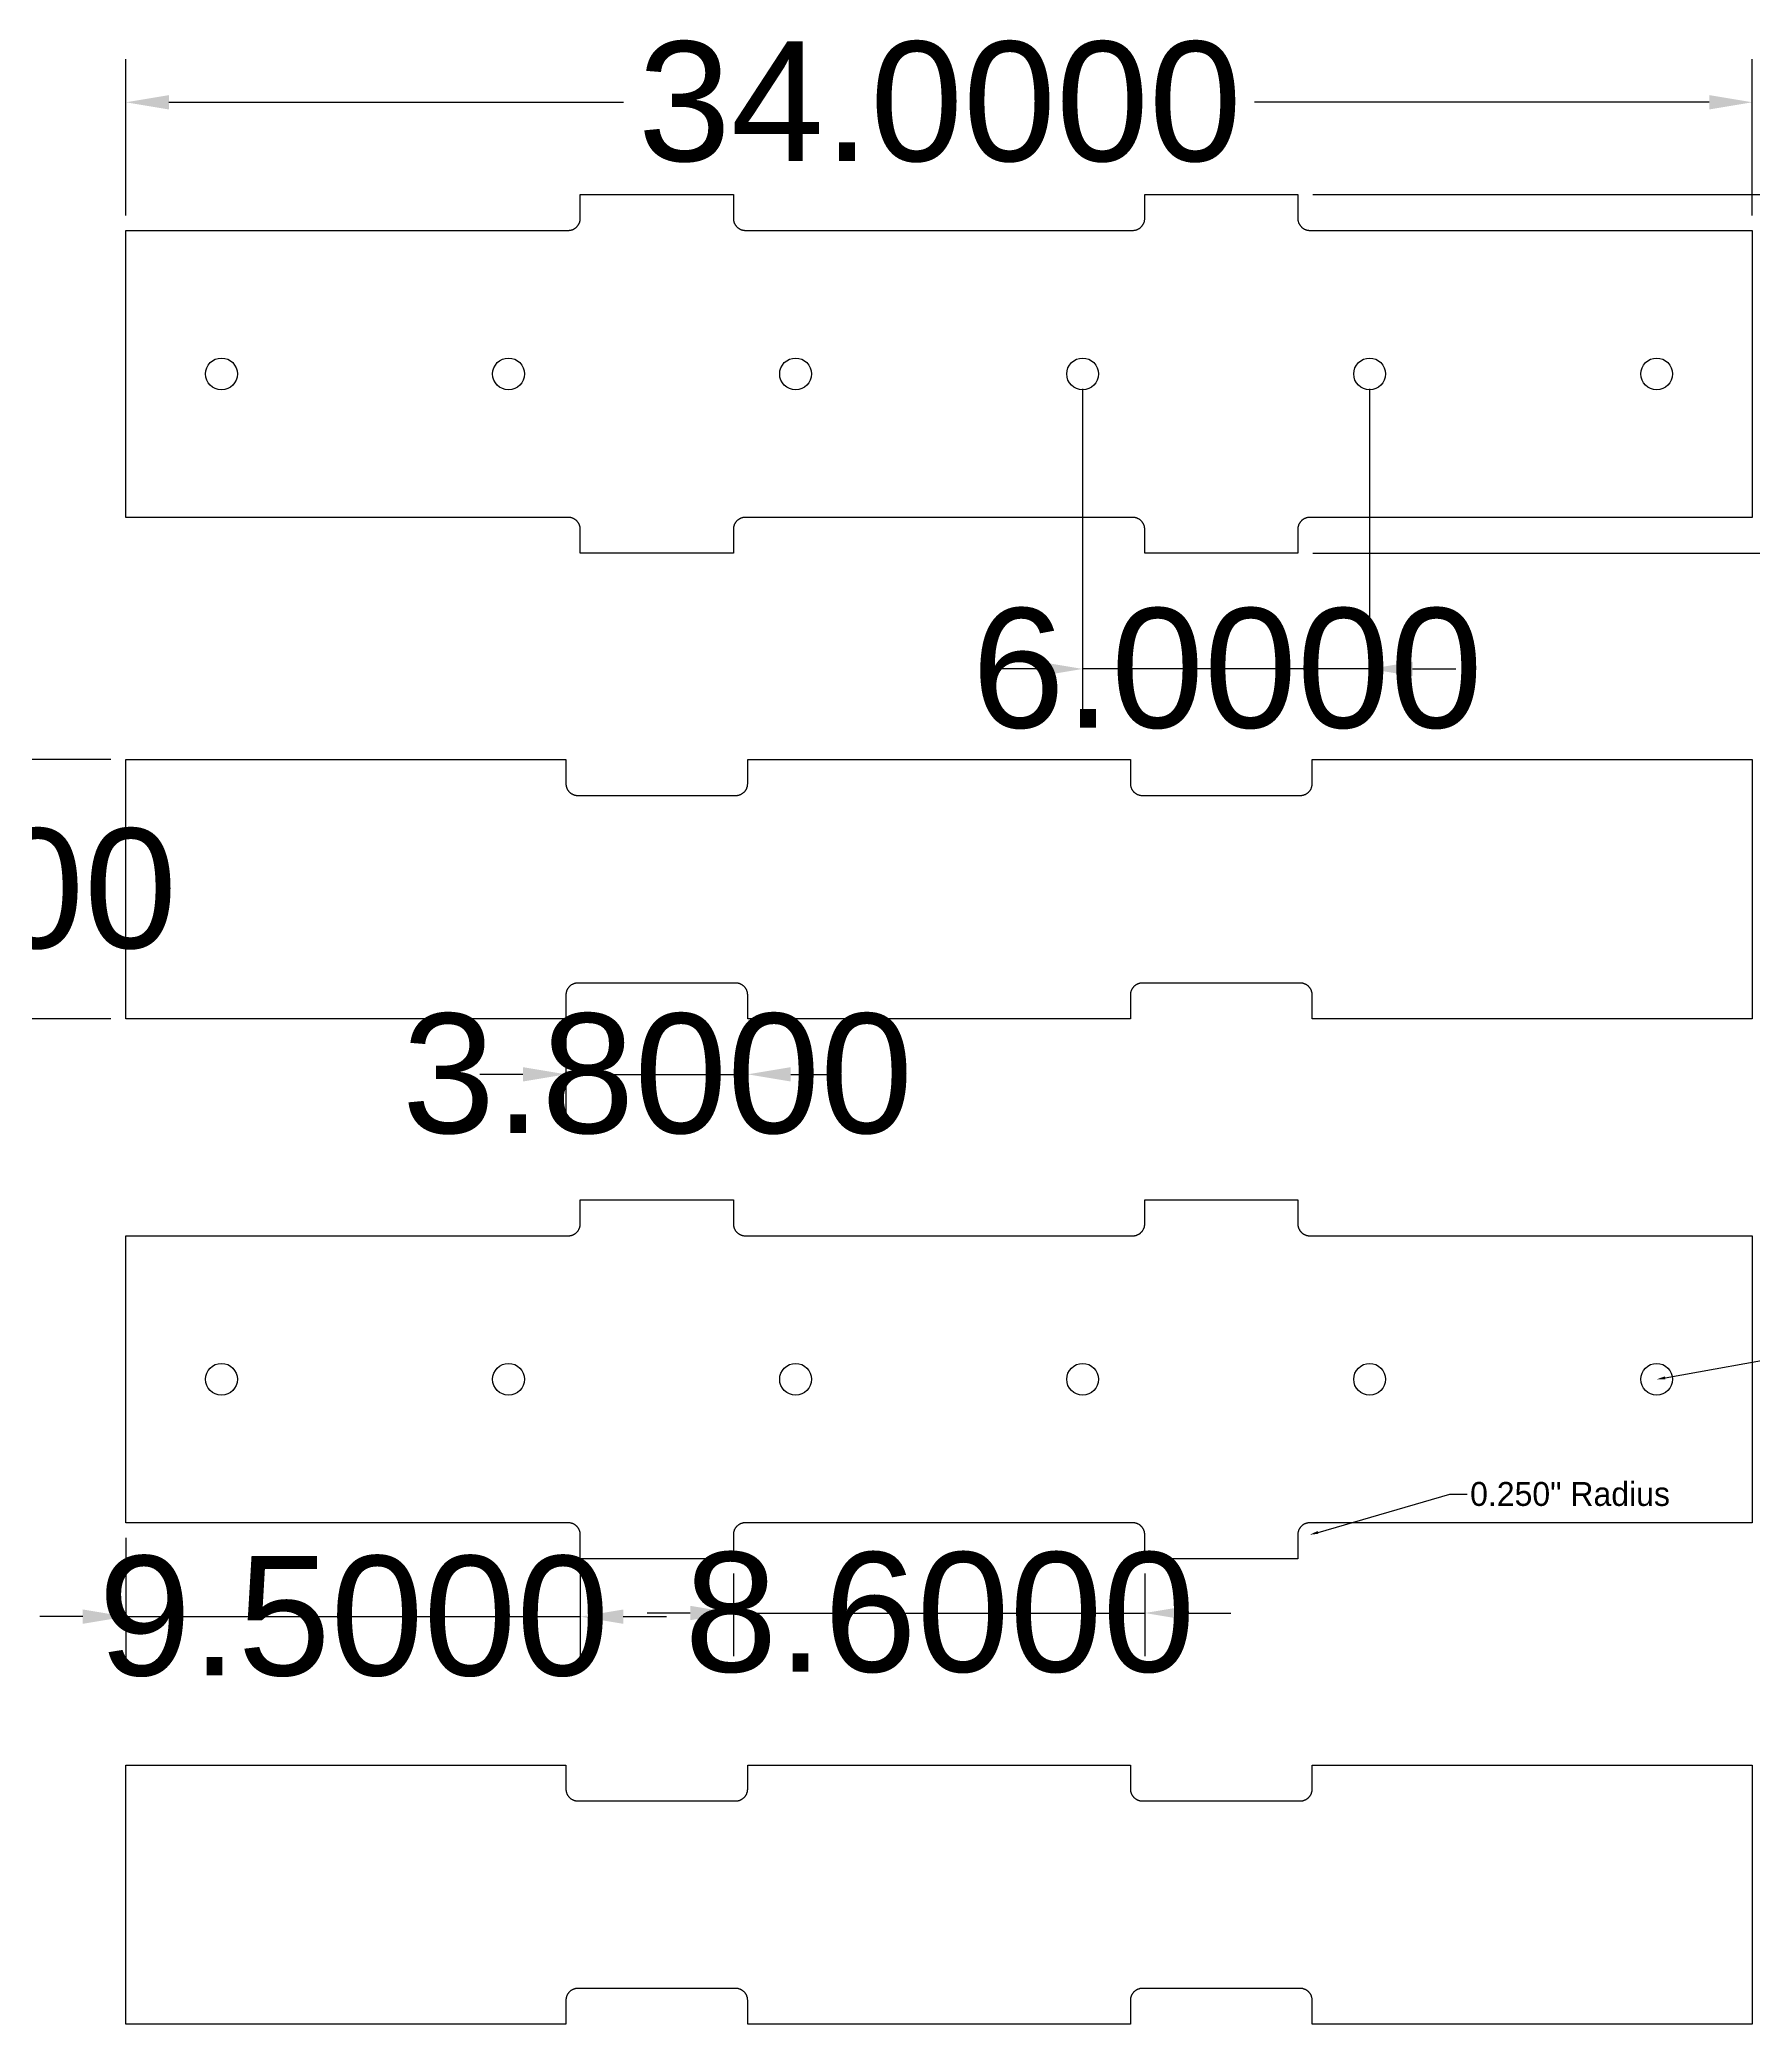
# Model space of a CAD drawing. Extents: x -420 to 2454, y -295 to 739.
# Drawn here: x -8.36 to 27.44, y -257.09 to -215.6 of the extents above; entities that cross this region are included whole.
import ezdxf

# ---------------------------------------------------------------- set-up
doc = ezdxf.new("R2010")
doc.units = 0
doc.header["$PDMODE"] = 32
doc.header["$PDSIZE"] = 0.38
doc.layers.get('0').update_dxf_attribs({"linetype": 'CONTINUOUS'})
doc.layers.get('DEFPOINTS').update_dxf_attribs({"linetype": 'CONTINUOUS'})
doc.layers.add('ANNOTATION', color=7, linetype='CONTINUOUS')
doc.layers.add('DRILLING', color=3, linetype='CONTINUOUS')
doc.styles.add('ARIAL', font='txt')
doc.dimstyles.get("Standard").update_dxf_attribs({"dimtxt": 0.18, "dimasz": 0.18, "dimexe": 0.18, "dimexo": 0.0625, "dimgap": 0.09, "dimtad": 0, "dimtih": 1, "dimtoh": 1, "dimzin": 0, "dimcen": 0.09, "dimazin": 3, "dimtfac": 1, "dimtofl": 0, "dimtmove": 0, "dimatfit": 3})

msp = doc.modelspace()

# ---------------------------------------------------------------- texts
at = {"linetype": 'CONTINUOUS'}
msp.add_text('0.250" Radius', height=0.5, dxfattribs=at).set_placement((21.539, -246.251))

# ---------------------------------------------------------------- blocks, each defined once
blk = doc.blocks.new('*D23')
at = {"layer": 'ANNOTATION', "color": 0}
for p, q in [((6.138, -247.666), (6.138, -249.39)), ((14.738, -247.666), (14.738, -249.39)), ((5.238, -248.49), (4.338, -248.49)), ((6.138, -248.49), (14.738, -248.49)), ((15.638, -248.49), (16.538, -248.49))]:
    blk.add_line(p, q, dxfattribs=at)
for points in [[(5.238, -248.64), (5.238, -248.34), (6.138, -248.49)], [(15.638, -248.34), (15.638, -248.64), (14.738, -248.49)]]:
    blk.add_solid(points, dxfattribs=at)
at = {"layer": 'DEFPOINTS', "color": 0}
for p in [(6.138, -247.354), (14.738, -247.354), (14.738, -248.49)]:
    blk.add_point(p, dxfattribs=at)
at = {"layer": 'ANNOTATION', "color": 0, "linetype": 'CONTINUOUS', "style": 'ARIAL'}
blk.add_text('8.6000', height=2.5, dxfattribs=at).set_placement((5.115, -249.719))
blk = doc.blocks.new('*D24')
at = {"layer": 'ANNOTATION', "color": 0}
for p, q in [((-6.562, -246.916), (-6.562, -249.466)), ((2.938, -247.666), (2.938, -249.466)), ((-7.462, -248.566), (-8.362, -248.566)), ((-6.562, -248.566), (2.938, -248.566)), ((3.838, -248.566), (4.738, -248.566))]:
    blk.add_line(p, q, dxfattribs=at)
for points in [[(-7.462, -248.716), (-7.462, -248.416), (-6.562, -248.566)], [(3.838, -248.416), (3.838, -248.716), (2.938, -248.566)]]:
    blk.add_solid(points, dxfattribs=at)
at = {"layer": 'DEFPOINTS', "color": 0}
for p in [(-6.562, -246.604), (2.938, -247.354), (2.938, -248.566)]:
    blk.add_point(p, dxfattribs=at)
at = {"layer": 'ANNOTATION', "color": 0, "linetype": 'CONTINUOUS', "style": 'ARIAL'}
blk.add_text('9.5000', height=2.5, dxfattribs=at).set_placement((-7.136, -249.795))
blk = doc.blocks.new('*D25')
at = {"layer": 'ANNOTATION', "color": 0}
for p, q in [((2.638, -236.382), (2.638, -238.129)), ((6.438, -236.382), (6.438, -238.129)), ((1.738, -237.229), (0.838, -237.229)), ((2.638, -237.229), (6.438, -237.229)), ((7.338, -237.229), (8.238, -237.229))]:
    blk.add_line(p, q, dxfattribs=at)
for points in [[(1.738, -237.379), (1.738, -237.079), (2.638, -237.229)], [(7.338, -237.079), (7.338, -237.379), (6.438, -237.229)]]:
    blk.add_solid(points, dxfattribs=at)
at = {"layer": 'DEFPOINTS', "color": 0}
for p in [(2.638, -236.07), (6.438, -236.07), (6.438, -237.229)]:
    blk.add_point(p, dxfattribs=at)
at = {"layer": 'ANNOTATION', "color": 0, "linetype": 'CONTINUOUS', "style": 'ARIAL'}
blk.add_text('3.8000', height=2.5, dxfattribs=at).set_placement((-0.787, -238.457))
blk = doc.blocks.new('*D27')
at = {"layer": 'ANNOTATION', "color": 0}
for p, q in [((13.438, -222.898), (13.438, -229.654)), ((19.438, -222.898), (19.438, -229.654)), ((12.538, -228.754), (11.638, -228.754)), ((19.438, -228.754), (13.438, -228.754)), ((20.338, -228.754), (21.238, -228.754))]:
    blk.add_line(p, q, dxfattribs=at)
for points in [[(12.538, -228.904), (12.538, -228.604), (13.438, -228.754)], [(20.338, -228.604), (20.338, -228.904), (19.438, -228.754)]]:
    blk.add_solid(points, dxfattribs=at)
at = {"layer": 'DEFPOINTS', "color": 0}
for p in [(13.438, -222.586), (19.438, -222.586), (13.438, -228.754)]:
    blk.add_point(p, dxfattribs=at)
at = {"layer": 'ANNOTATION', "color": 0, "linetype": 'CONTINUOUS', "style": 'ARIAL'}
blk.add_text('6.0000', height=2.5, dxfattribs=at).set_placement((11.122, -229.983))
blk = doc.blocks.new('*D29')
at = {"layer": 'ANNOTATION', "color": 0}
for p, q in [((-6.562, -219.273), (-6.562, -216.008)), ((27.438, -219.273), (27.438, -216.008)), ((-5.662, -216.908), (3.84, -216.908)), ((26.538, -216.908), (17.035, -216.908))]:
    blk.add_line(p, q, dxfattribs=at)
for points in [[(-5.662, -216.758), (-5.662, -217.058), (-6.562, -216.908)], [(26.538, -217.058), (26.538, -216.758), (27.438, -216.908)]]:
    blk.add_solid(points, dxfattribs=at)
at = {"layer": 'DEFPOINTS', "color": 0}
for p in [(27.438, -216.908), (-6.562, -219.586), (27.438, -219.586)]:
    blk.add_point(p, dxfattribs=at)
at = {"layer": 'ANNOTATION', "color": 0, "linetype": 'CONTINUOUS', "style": 'ARIAL'}
blk.add_text('34.0000', height=2.5, dxfattribs=at).set_placement((4.143, -218.137))
blk = doc.blocks.new('*X317')
for p, q in [((18.361, -246.804), (21.118, -246.004)), ((21.118, -246.004), (21.478, -246.004))]:
    blk.add_line(p, q)
at = {"extrusion": (0, 0, -1)}
blk.add_solid([(-18.352, -246.775), (-18.188, -246.854), (-18.369, -246.833)], dxfattribs=at)
blk = doc.blocks.new('*D26')
at = {"layer": 'ANNOTATION', "color": 0}
for p, q in [((-10.848, -229.75), (-10.848, -228.85)), ((-6.875, -230.65), (-11.748, -230.65)), ((-10.848, -230.65), (-10.848, -231.634)), ((-10.848, -236.07), (-10.848, -235.086)), ((-6.875, -236.07), (-11.748, -236.07)), ((-10.848, -236.97), (-10.848, -237.87))]:
    blk.add_line(p, q, dxfattribs=at)
for points in [[(-10.998, -229.75), (-10.698, -229.75), (-10.848, -230.65)], [(-10.698, -236.97), (-10.998, -236.97), (-10.848, -236.07)]]:
    blk.add_solid(points, dxfattribs=at)
at = {"layer": 'DEFPOINTS', "color": 0}
for p in [(-6.562, -230.65), (-10.848, -236.07), (-6.562, -236.07)]:
    blk.add_point(p, dxfattribs=at)
at = {"layer": 'ANNOTATION', "color": 0, "linetype": 'CONTINUOUS', "style": 'ARIAL'}
blk.add_text('5.4200', height=2.5, dxfattribs=at).set_placement((-16.172, -234.589))
blk = doc.blocks.new('*D28')
at = {"layer": 'ANNOTATION', "color": 0}
for p, q in [((18.25, -218.836), (36.05, -218.836)), ((35.15, -219.736), (35.15, -220.859)), ((35.15, -225.436), (35.15, -224.312)), ((18.25, -226.336), (36.05, -226.336))]:
    blk.add_line(p, q, dxfattribs=at)
for points in [[(35.3, -219.736), (35, -219.736), (35.15, -218.836)], [(35, -225.436), (35.3, -225.436), (35.15, -226.336)]]:
    blk.add_solid(points, dxfattribs=at)
at = {"layer": 'DEFPOINTS', "color": 0}
for p in [(17.938, -218.836), (35.15, -218.836), (17.938, -226.336)]:
    blk.add_point(p, dxfattribs=at)
at = {"layer": 'ANNOTATION', "color": 0, "linetype": 'CONTINUOUS', "style": 'ARIAL'}
blk.add_text('7.5000', height=2.5, dxfattribs=at).set_placement((29.816, -223.814))
blk = doc.blocks.new('*X316')
for p, q in [((25.615, -243.572), (30.19, -242.754)), ((30.19, -242.754), (30.55, -242.754))]:
    blk.add_line(p, q)
at = {"extrusion": (0, 0, -1)}
blk.add_solid([(-25.61, -243.543), (-25.438, -243.604), (-25.62, -243.602)], dxfattribs=at)

# ---------------------------------------------------------------- dimensions: what is measured, and where the dimension line sits
at = {"layer": 'ANNOTATION'}
for base, p1, p2, picture, middle in [((27.438, -216.908), (-6.562, -219.586), (27.438, -219.586), '*D29', (10.438, -216.908)), ((13.438, -228.754), (19.438, -222.586), (13.438, -222.586), '*D27', (16.438, -228.754)), ((6.438, -237.229), (2.638, -236.07), (6.438, -236.07), '*D25', (4.538, -237.229)), ((2.938, -248.566), (-6.562, -246.604), (2.938, -247.354), '*D24', (-1.812, -248.566)), ((14.738, -248.49), (6.138, -247.354), (14.738, -247.354), '*D23', (10.438, -248.49))]:
    dim = msp.add_linear_dim(base=base, p1=p1, p2=p2, dimstyle='Standard', dxfattribs=at)
    dim.commit()
    dim.dimension.update_dxf_attribs({"geometry": picture, "text_midpoint": middle})
for base, p1, p2, picture, middle in [((35.15, -218.836), (17.938, -226.336), (17.938, -218.836), '*D28', (35.15, -222.586)), ((-10.848, -236.07), (-6.562, -230.65), (-6.562, -236.07), '*D26', (-10.848, -233.36))]:
    dim = msp.add_linear_dim(base=base, p1=p1, p2=p2, angle=90, dimstyle='Standard', dxfattribs=at)
    dim.commit()
    dim.dimension.update_dxf_attribs({"geometry": picture, "text_midpoint": middle})

# ---------------------------------------------------------------- linework, layer by layer
for p, q in [((2.938, -219.336), (2.938, -218.836)), ((2.938, -218.836), (6.138, -218.836)), ((6.138, -218.836), (6.138, -219.336)), ((14.738, -219.336), (14.738, -218.836)), ((14.738, -218.836), (17.938, -218.836)), ((17.938, -218.836), (17.938, -219.336)), ((2.892, -219.48), (2.897, -219.473)), ((2.897, -219.473), (2.901, -219.466)), ((2.901, -219.466), (2.906, -219.458)), ((2.906, -219.458), (2.91, -219.451)), ((2.91, -219.451), (2.914, -219.443)), ((2.914, -219.443), (2.917, -219.435)), ((2.917, -219.435), (2.92, -219.427)), ((2.92, -219.427), (2.923, -219.419)), ((2.923, -219.419), (2.926, -219.411)), ((2.926, -219.411), (2.929, -219.403)), ((2.929, -219.403), (2.931, -219.395)), ((2.931, -219.395), (2.933, -219.386)), ((2.933, -219.386), (2.934, -219.378)), ((2.934, -219.378), (2.935, -219.37)), ((2.935, -219.37), (2.936, -219.361)), ((2.936, -219.361), (2.937, -219.353)), ((2.937, -219.353), (2.938, -219.344)), ((2.938, -219.344), (2.938, -219.336)), ((6.138, -219.336), (6.138, -219.344)), ((6.138, -219.344), (6.138, -219.353)), ((6.138, -219.353), (6.139, -219.361)), ((6.139, -219.361), (6.14, -219.37)), ((6.14, -219.37), (6.141, -219.378)), ((6.141, -219.378), (6.143, -219.386)), ((6.143, -219.386), (6.145, -219.395)), ((6.145, -219.395), (6.147, -219.403)), ((6.147, -219.403), (6.15, -219.411)), ((6.15, -219.411), (6.152, -219.419)), ((6.152, -219.419), (6.155, -219.427)), ((6.155, -219.427), (6.158, -219.435)), ((6.158, -219.435), (6.162, -219.443)), ((6.162, -219.443), (6.166, -219.451)), ((6.166, -219.451), (6.17, -219.458)), ((6.17, -219.458), (6.174, -219.466)), ((6.174, -219.466), (6.179, -219.473)), ((6.179, -219.473), (6.184, -219.48)), ((14.692, -219.48), (14.697, -219.473)), ((14.697, -219.473), (14.701, -219.466)), ((14.701, -219.466), (14.706, -219.458)), ((14.706, -219.458), (14.71, -219.451)), ((14.71, -219.451), (14.714, -219.443)), ((14.714, -219.443), (14.717, -219.435)), ((14.717, -219.435), (14.72, -219.427)), ((14.72, -219.427), (14.723, -219.419)), ((14.723, -219.419), (14.726, -219.411)), ((14.726, -219.411), (14.729, -219.403)), ((14.729, -219.403), (14.731, -219.395)), ((14.731, -219.395), (14.733, -219.386)), ((14.733, -219.386), (14.734, -219.378)), ((14.734, -219.378), (14.735, -219.37)), ((14.735, -219.37), (14.736, -219.361)), ((14.736, -219.361), (14.737, -219.353)), ((14.737, -219.353), (14.738, -219.344)), ((14.738, -219.344), (14.738, -219.336)), ((17.938, -219.336), (17.938, -219.344)), ((17.938, -219.344), (17.938, -219.353)), ((17.938, -219.353), (17.939, -219.361)), ((17.939, -219.361), (17.94, -219.37)), ((17.94, -219.37), (17.941, -219.378)), ((17.941, -219.378), (17.943, -219.386)), ((17.943, -219.386), (17.945, -219.395)), ((17.945, -219.395), (17.947, -219.403)), ((17.947, -219.403), (17.95, -219.411)), ((17.95, -219.411), (17.952, -219.419)), ((17.952, -219.419), (17.955, -219.427)), ((17.955, -219.427), (17.958, -219.435)), ((17.958, -219.435), (17.962, -219.443)), ((17.962, -219.443), (17.966, -219.451)), ((17.966, -219.451), (17.97, -219.458)), ((17.97, -219.458), (17.974, -219.466)), ((17.974, -219.466), (17.979, -219.473)), ((17.979, -219.473), (17.984, -219.48)), ((-6.562, -219.586), (2.688, -219.586)), ((-6.562, -225.586), (-6.562, -219.586)), ((2.688, -219.586), (2.696, -219.585)), ((2.696, -219.585), (2.705, -219.585)), ((2.705, -219.585), (2.713, -219.584)), ((2.713, -219.584), (2.722, -219.583)), ((2.722, -219.583), (2.73, -219.582)), ((2.73, -219.582), (2.739, -219.58)), ((2.739, -219.58), (2.747, -219.579)), ((2.747, -219.579), (2.755, -219.576)), ((2.755, -219.576), (2.763, -219.574)), ((2.763, -219.574), (2.772, -219.571)), ((2.772, -219.571), (2.78, -219.568)), ((2.78, -219.568), (2.787, -219.565)), ((2.787, -219.565), (2.795, -219.561)), ((2.795, -219.561), (2.803, -219.558)), ((2.803, -219.558), (2.81, -219.554)), ((2.81, -219.554), (2.818, -219.549)), ((2.818, -219.549), (2.825, -219.545)), ((2.825, -219.545), (2.832, -219.54)), ((2.832, -219.54), (2.839, -219.535)), ((2.839, -219.535), (2.846, -219.53)), ((2.846, -219.53), (2.852, -219.524)), ((2.852, -219.524), (2.858, -219.518)), ((2.858, -219.518), (2.865, -219.512)), ((2.865, -219.512), (2.871, -219.506)), ((2.871, -219.506), (2.876, -219.5)), ((2.876, -219.5), (2.882, -219.493)), ((2.882, -219.493), (2.887, -219.487)), ((2.887, -219.487), (2.892, -219.48)), ((6.184, -219.48), (6.189, -219.487)), ((6.189, -219.487), (6.194, -219.493)), ((6.194, -219.493), (6.199, -219.5)), ((6.199, -219.5), (6.205, -219.506)), ((6.205, -219.506), (6.211, -219.512)), ((6.211, -219.512), (6.217, -219.518)), ((6.217, -219.518), (6.223, -219.524)), ((6.223, -219.524), (6.23, -219.53)), ((6.23, -219.53), (6.237, -219.535)), ((6.237, -219.535), (6.244, -219.54)), ((6.244, -219.54), (6.251, -219.545)), ((6.251, -219.545), (6.258, -219.549)), ((6.258, -219.549), (6.265, -219.554)), ((6.265, -219.554), (6.273, -219.558)), ((6.273, -219.558), (6.28, -219.561)), ((6.28, -219.561), (6.288, -219.565)), ((6.288, -219.565), (6.296, -219.568)), ((6.296, -219.568), (6.304, -219.571)), ((6.304, -219.571), (6.312, -219.574)), ((6.312, -219.574), (6.32, -219.576)), ((6.32, -219.576), (6.329, -219.579)), ((6.329, -219.579), (6.337, -219.58)), ((6.337, -219.58), (6.345, -219.582)), ((6.345, -219.582), (6.354, -219.583)), ((6.354, -219.583), (6.362, -219.584)), ((6.362, -219.584), (6.371, -219.585)), ((6.371, -219.585), (6.379, -219.585)), ((6.379, -219.585), (6.388, -219.586)), ((6.388, -219.586), (14.488, -219.586)), ((14.488, -219.586), (14.496, -219.585)), ((14.496, -219.585), (14.505, -219.585)), ((14.505, -219.585), (14.513, -219.584)), ((14.513, -219.584), (14.522, -219.583)), ((14.522, -219.583), (14.53, -219.582)), ((14.53, -219.582), (14.539, -219.58)), ((14.539, -219.58), (14.547, -219.579)), ((14.547, -219.579), (14.555, -219.576)), ((14.555, -219.576), (14.563, -219.574)), ((14.563, -219.574), (14.572, -219.571)), ((14.572, -219.571), (14.58, -219.568)), ((14.58, -219.568), (14.587, -219.565)), ((14.587, -219.565), (14.595, -219.561)), ((14.595, -219.561), (14.603, -219.558)), ((14.603, -219.558), (14.61, -219.554)), ((14.61, -219.554), (14.618, -219.549)), ((14.618, -219.549), (14.625, -219.545)), ((14.625, -219.545), (14.632, -219.54)), ((14.632, -219.54), (14.639, -219.535)), ((14.639, -219.535), (14.646, -219.53)), ((14.646, -219.53), (14.652, -219.524)), ((14.652, -219.524), (14.658, -219.518)), ((14.658, -219.518), (14.665, -219.512)), ((14.665, -219.512), (14.671, -219.506)), ((14.671, -219.506), (14.676, -219.5)), ((14.676, -219.5), (14.682, -219.493)), ((14.682, -219.493), (14.687, -219.487)), ((14.687, -219.487), (14.692, -219.48)), ((17.984, -219.48), (17.989, -219.487)), ((17.989, -219.487), (17.994, -219.493)), ((17.994, -219.493), (17.999, -219.5)), ((17.999, -219.5), (18.005, -219.506)), ((18.005, -219.506), (18.011, -219.512)), ((18.011, -219.512), (18.017, -219.518)), ((18.017, -219.518), (18.023, -219.524)), ((18.023, -219.524), (18.03, -219.53)), ((18.03, -219.53), (18.037, -219.535)), ((18.037, -219.535), (18.044, -219.54)), ((18.044, -219.54), (18.051, -219.545)), ((18.051, -219.545), (18.058, -219.549)), ((18.058, -219.549), (18.065, -219.554)), ((18.065, -219.554), (18.073, -219.558)), ((18.073, -219.558), (18.08, -219.561)), ((18.08, -219.561), (18.088, -219.565)), ((18.088, -219.565), (18.096, -219.568)), ((18.096, -219.568), (18.104, -219.571)), ((18.104, -219.571), (18.112, -219.574)), ((18.112, -219.574), (18.12, -219.576)), ((18.12, -219.576), (18.129, -219.579)), ((18.129, -219.579), (18.137, -219.58)), ((18.137, -219.58), (18.145, -219.582)), ((18.145, -219.582), (18.154, -219.583)), ((18.154, -219.583), (18.162, -219.584)), ((18.162, -219.584), (18.171, -219.585)), ((18.171, -219.585), (18.179, -219.585)), ((18.179, -219.585), (18.188, -219.586)), ((18.188, -219.586), (27.438, -219.586)), ((27.438, -219.586), (27.438, -225.586)), ((2.688, -225.586), (-6.562, -225.586)), ((2.696, -225.586), (2.688, -225.586)), ((2.705, -225.586), (2.696, -225.586)), ((2.713, -225.587), (2.705, -225.586)), ((2.722, -225.588), (2.713, -225.587)), ((2.73, -225.589), (2.722, -225.588)), ((2.739, -225.591), (2.73, -225.589)), ((2.747, -225.593), (2.739, -225.591)), ((2.755, -225.595), (2.747, -225.593)), ((2.763, -225.597), (2.755, -225.595)), ((2.772, -225.6), (2.763, -225.597)), ((2.78, -225.603), (2.772, -225.6)), ((2.787, -225.606), (2.78, -225.603)), ((2.795, -225.61), (2.787, -225.606)), ((2.803, -225.614), (2.795, -225.61)), ((2.81, -225.618), (2.803, -225.614)), ((2.818, -225.622), (2.81, -225.618)), ((2.825, -225.627), (2.818, -225.622)), ((2.832, -225.631), (2.825, -225.627)), ((2.839, -225.636), (2.832, -225.631)), ((2.846, -225.642), (2.839, -225.636)), ((2.852, -225.647), (2.846, -225.642)), ((2.858, -225.653), (2.852, -225.647)), ((2.865, -225.659), (2.858, -225.653)), ((2.871, -225.665), (2.865, -225.659)), ((2.876, -225.671), (2.871, -225.665)), ((2.882, -225.678), (2.876, -225.671)), ((2.887, -225.685), (2.882, -225.678)), ((2.892, -225.691), (2.887, -225.685)), ((2.897, -225.699), (2.892, -225.691)), ((6.184, -225.691), (6.179, -225.699)), ((6.189, -225.685), (6.184, -225.691)), ((6.194, -225.678), (6.189, -225.685)), ((6.199, -225.671), (6.194, -225.678)), ((6.205, -225.665), (6.199, -225.671)), ((6.211, -225.659), (6.205, -225.665)), ((6.217, -225.653), (6.211, -225.659)), ((6.223, -225.647), (6.217, -225.653)), ((6.23, -225.642), (6.223, -225.647)), ((6.237, -225.636), (6.23, -225.642)), ((6.244, -225.631), (6.237, -225.636)), ((6.251, -225.627), (6.244, -225.631)), ((6.258, -225.622), (6.251, -225.627)), ((6.265, -225.618), (6.258, -225.622)), ((6.273, -225.614), (6.265, -225.618)), ((6.28, -225.61), (6.273, -225.614)), ((6.288, -225.606), (6.28, -225.61)), ((6.296, -225.603), (6.288, -225.606)), ((6.304, -225.6), (6.296, -225.603)), ((6.312, -225.597), (6.304, -225.6)), ((6.32, -225.595), (6.312, -225.597)), ((6.329, -225.593), (6.32, -225.595)), ((6.337, -225.591), (6.329, -225.593)), ((6.345, -225.589), (6.337, -225.591)), ((6.354, -225.588), (6.345, -225.589)), ((6.362, -225.587), (6.354, -225.588)), ((6.371, -225.586), (6.362, -225.587)), ((6.379, -225.586), (6.371, -225.586)), ((6.388, -225.586), (6.379, -225.586)), ((14.488, -225.586), (6.388, -225.586)), ((14.496, -225.586), (14.488, -225.586)), ((14.505, -225.586), (14.496, -225.586)), ((14.513, -225.587), (14.505, -225.586)), ((14.522, -225.588), (14.513, -225.587)), ((14.53, -225.589), (14.522, -225.588)), ((14.539, -225.591), (14.53, -225.589)), ((14.547, -225.593), (14.539, -225.591)), ((14.555, -225.595), (14.547, -225.593)), ((14.563, -225.597), (14.555, -225.595)), ((14.572, -225.6), (14.563, -225.597)), ((14.58, -225.603), (14.572, -225.6)), ((14.587, -225.606), (14.58, -225.603)), ((14.595, -225.61), (14.587, -225.606)), ((14.603, -225.614), (14.595, -225.61)), ((14.61, -225.618), (14.603, -225.614)), ((14.618, -225.622), (14.61, -225.618)), ((14.625, -225.627), (14.618, -225.622)), ((14.632, -225.631), (14.625, -225.627)), ((14.639, -225.636), (14.632, -225.631)), ((14.646, -225.642), (14.639, -225.636)), ((14.652, -225.647), (14.646, -225.642)), ((14.658, -225.653), (14.652, -225.647)), ((14.665, -225.659), (14.658, -225.653)), ((14.671, -225.665), (14.665, -225.659)), ((14.676, -225.671), (14.671, -225.665)), ((14.682, -225.678), (14.676, -225.671)), ((14.687, -225.685), (14.682, -225.678)), ((14.692, -225.691), (14.687, -225.685)), ((14.697, -225.699), (14.692, -225.691)), ((17.984, -225.691), (17.979, -225.699)), ((17.989, -225.685), (17.984, -225.691)), ((17.994, -225.678), (17.989, -225.685)), ((17.999, -225.671), (17.994, -225.678)), ((18.005, -225.665), (17.999, -225.671)), ((18.011, -225.659), (18.005, -225.665)), ((18.017, -225.653), (18.011, -225.659)), ((18.023, -225.647), (18.017, -225.653)), ((18.03, -225.642), (18.023, -225.647)), ((18.037, -225.636), (18.03, -225.642)), ((18.044, -225.631), (18.037, -225.636)), ((18.051, -225.627), (18.044, -225.631)), ((18.058, -225.622), (18.051, -225.627)), ((18.065, -225.618), (18.058, -225.622)), ((18.073, -225.614), (18.065, -225.618)), ((18.08, -225.61), (18.073, -225.614)), ((18.088, -225.606), (18.08, -225.61)), ((18.096, -225.603), (18.088, -225.606)), ((18.104, -225.6), (18.096, -225.603)), ((18.112, -225.597), (18.104, -225.6)), ((18.12, -225.595), (18.112, -225.597)), ((18.129, -225.593), (18.12, -225.595)), ((18.137, -225.591), (18.129, -225.593)), ((18.145, -225.589), (18.137, -225.591)), ((18.154, -225.588), (18.145, -225.589)), ((18.162, -225.587), (18.154, -225.588)), ((18.171, -225.586), (18.162, -225.587)), ((18.179, -225.586), (18.171, -225.586)), ((18.188, -225.586), (18.179, -225.586)), ((27.438, -225.586), (18.188, -225.586)), ((2.901, -225.706), (2.897, -225.699)), ((2.906, -225.713), (2.901, -225.706)), ((2.91, -225.721), (2.906, -225.713)), ((2.914, -225.728), (2.91, -225.721)), ((2.917, -225.736), (2.914, -225.728)), ((2.92, -225.744), (2.917, -225.736)), ((2.923, -225.752), (2.92, -225.744)), ((2.926, -225.76), (2.923, -225.752)), ((2.929, -225.768), (2.926, -225.76)), ((2.931, -225.776), (2.929, -225.768)), ((2.933, -225.785), (2.931, -225.776)), ((2.934, -225.793), (2.933, -225.785)), ((2.935, -225.802), (2.934, -225.793)), ((2.936, -225.81), (2.935, -225.802)), ((2.937, -225.819), (2.936, -225.81)), ((2.938, -225.827), (2.937, -225.819)), ((2.938, -225.836), (2.938, -225.827)), ((2.938, -226.336), (2.938, -225.836)), ((6.139, -225.81), (6.138, -225.819)), ((6.138, -225.819), (6.138, -225.827)), ((6.138, -225.827), (6.138, -225.836)), ((6.138, -225.836), (6.138, -226.336)), ((6.14, -225.802), (6.139, -225.81)), ((6.141, -225.793), (6.14, -225.802)), ((6.143, -225.785), (6.141, -225.793)), ((6.145, -225.776), (6.143, -225.785)), ((6.147, -225.768), (6.145, -225.776)), ((6.15, -225.76), (6.147, -225.768)), ((6.152, -225.752), (6.15, -225.76)), ((6.155, -225.744), (6.152, -225.752)), ((6.158, -225.736), (6.155, -225.744)), ((6.162, -225.728), (6.158, -225.736)), ((6.166, -225.721), (6.162, -225.728)), ((6.17, -225.713), (6.166, -225.721)), ((6.174, -225.706), (6.17, -225.713)), ((6.179, -225.699), (6.174, -225.706)), ((14.701, -225.706), (14.697, -225.699)), ((14.706, -225.713), (14.701, -225.706)), ((14.71, -225.721), (14.706, -225.713)), ((14.714, -225.728), (14.71, -225.721)), ((14.717, -225.736), (14.714, -225.728)), ((14.72, -225.744), (14.717, -225.736)), ((14.723, -225.752), (14.72, -225.744)), ((14.726, -225.76), (14.723, -225.752)), ((14.729, -225.768), (14.726, -225.76)), ((14.731, -225.776), (14.729, -225.768)), ((14.733, -225.785), (14.731, -225.776)), ((14.734, -225.793), (14.733, -225.785)), ((14.735, -225.802), (14.734, -225.793)), ((14.736, -225.81), (14.735, -225.802)), ((14.737, -225.819), (14.736, -225.81)), ((14.738, -225.827), (14.737, -225.819)), ((14.738, -225.836), (14.738, -225.827)), ((14.738, -226.336), (14.738, -225.836)), ((17.939, -225.81), (17.938, -225.819)), ((17.938, -225.819), (17.938, -225.827)), ((17.938, -225.827), (17.938, -225.836)), ((17.938, -225.836), (17.938, -226.336)), ((17.94, -225.802), (17.939, -225.81)), ((17.941, -225.793), (17.94, -225.802)), ((17.943, -225.785), (17.941, -225.793)), ((17.945, -225.776), (17.943, -225.785)), ((17.947, -225.768), (17.945, -225.776)), ((17.95, -225.76), (17.947, -225.768)), ((17.952, -225.752), (17.95, -225.76)), ((17.955, -225.744), (17.952, -225.752)), ((17.958, -225.736), (17.955, -225.744)), ((17.962, -225.728), (17.958, -225.736)), ((17.966, -225.721), (17.962, -225.728)), ((17.97, -225.713), (17.966, -225.721)), ((17.974, -225.706), (17.97, -225.713)), ((17.979, -225.699), (17.974, -225.706)), ((6.138, -226.336), (2.938, -226.336)), ((17.938, -226.336), (14.738, -226.336)), ((-6.562, -236.07), (-6.562, -230.65)), ((-6.562, -230.65), (2.638, -230.65)), ((2.638, -230.65), (2.638, -231.15)), ((6.438, -231.15), (6.438, -230.65)), ((6.438, -230.65), (14.438, -230.65)), ((14.438, -230.65), (14.438, -231.15)), ((18.238, -231.15), (18.238, -230.65)), ((18.238, -230.65), (27.438, -230.65)), ((27.438, -230.65), (27.438, -236.07)), ((2.638, -231.15), (2.638, -231.158)), ((2.638, -231.158), (2.638, -231.167)), ((2.638, -231.167), (2.639, -231.175)), ((2.639, -231.175), (2.64, -231.184)), ((2.64, -231.184), (2.641, -231.192)), ((2.641, -231.192), (2.643, -231.201)), ((2.643, -231.201), (2.645, -231.209)), ((2.645, -231.209), (2.647, -231.217)), ((2.647, -231.217), (2.65, -231.226)), ((2.65, -231.226), (2.652, -231.234)), ((2.652, -231.234), (2.655, -231.242)), ((2.655, -231.242), (2.658, -231.25)), ((2.658, -231.25), (2.662, -231.257)), ((2.662, -231.257), (2.666, -231.265)), ((2.666, -231.265), (2.67, -231.272)), ((2.67, -231.272), (2.674, -231.28)), ((2.674, -231.28), (2.679, -231.287)), ((2.679, -231.287), (2.684, -231.294)), ((2.684, -231.294), (2.689, -231.301)), ((2.689, -231.301), (2.694, -231.308)), ((2.694, -231.308), (2.699, -231.314)), ((2.699, -231.314), (2.705, -231.321)), ((2.705, -231.321), (2.711, -231.327)), ((2.711, -231.327), (2.717, -231.333)), ((2.717, -231.333), (2.723, -231.338)), ((2.723, -231.338), (2.73, -231.344)), ((2.73, -231.344), (2.737, -231.349)), ((2.737, -231.349), (2.744, -231.354)), ((2.744, -231.354), (2.751, -231.359)), ((2.751, -231.359), (2.758, -231.364)), ((2.758, -231.364), (2.765, -231.368)), ((2.765, -231.368), (2.773, -231.372)), ((2.773, -231.372), (2.78, -231.376)), ((2.78, -231.376), (2.788, -231.379)), ((2.788, -231.379), (2.796, -231.382)), ((2.796, -231.382), (2.804, -231.385)), ((2.804, -231.385), (2.812, -231.388)), ((2.812, -231.388), (2.82, -231.391)), ((2.82, -231.391), (2.829, -231.393)), ((2.829, -231.393), (2.837, -231.395)), ((2.837, -231.395), (2.845, -231.396)), ((2.845, -231.396), (2.854, -231.398)), ((2.854, -231.398), (2.862, -231.399)), ((2.862, -231.399), (2.871, -231.399)), ((2.871, -231.399), (2.879, -231.4)), ((2.879, -231.4), (2.888, -231.4)), ((2.888, -231.4), (6.188, -231.4)), ((6.188, -231.4), (6.196, -231.4)), ((6.196, -231.4), (6.205, -231.399)), ((6.205, -231.399), (6.213, -231.399)), ((6.213, -231.399), (6.222, -231.398)), ((6.222, -231.398), (6.23, -231.396)), ((6.23, -231.396), (6.239, -231.395)), ((6.239, -231.395), (6.247, -231.393)), ((6.247, -231.393), (6.255, -231.391)), ((6.255, -231.391), (6.263, -231.388)), ((6.263, -231.388), (6.272, -231.385)), ((6.272, -231.385), (6.28, -231.382)), ((6.28, -231.382), (6.287, -231.379)), ((6.287, -231.379), (6.295, -231.376)), ((6.295, -231.376), (6.303, -231.372)), ((6.303, -231.372), (6.31, -231.368)), ((6.31, -231.368), (6.318, -231.364)), ((6.318, -231.364), (6.325, -231.359)), ((6.325, -231.359), (6.332, -231.354)), ((6.332, -231.354), (6.339, -231.349)), ((6.339, -231.349), (6.346, -231.344)), ((6.346, -231.344), (6.352, -231.338)), ((6.352, -231.338), (6.358, -231.333)), ((6.358, -231.333), (6.365, -231.327)), ((6.365, -231.327), (6.371, -231.321)), ((6.371, -231.321), (6.376, -231.314)), ((6.376, -231.314), (6.382, -231.308)), ((6.382, -231.308), (6.387, -231.301)), ((6.387, -231.301), (6.392, -231.294)), ((6.392, -231.294), (6.397, -231.287)), ((6.397, -231.287), (6.401, -231.28)), ((6.401, -231.28), (6.406, -231.272)), ((6.406, -231.272), (6.41, -231.265)), ((6.41, -231.265), (6.414, -231.257)), ((6.414, -231.257), (6.417, -231.25)), ((6.417, -231.25), (6.42, -231.242)), ((6.42, -231.242), (6.423, -231.234)), ((6.423, -231.234), (6.426, -231.226)), ((6.426, -231.226), (6.429, -231.217)), ((6.429, -231.217), (6.431, -231.209)), ((6.431, -231.209), (6.433, -231.201)), ((6.433, -231.201), (6.434, -231.192)), ((6.434, -231.192), (6.435, -231.184)), ((6.435, -231.184), (6.436, -231.175)), ((6.436, -231.175), (6.437, -231.167)), ((6.437, -231.167), (6.438, -231.158)), ((6.438, -231.158), (6.438, -231.15)), ((14.438, -231.15), (14.438, -231.158)), ((14.438, -231.158), (14.438, -231.167)), ((14.438, -231.167), (14.439, -231.175)), ((14.439, -231.175), (14.44, -231.184)), ((14.44, -231.184), (14.441, -231.192)), ((14.441, -231.192), (14.443, -231.201)), ((14.443, -231.201), (14.445, -231.209)), ((14.445, -231.209), (14.447, -231.217)), ((14.447, -231.217), (14.45, -231.226)), ((14.45, -231.226), (14.452, -231.234)), ((14.452, -231.234), (14.455, -231.242)), ((14.455, -231.242), (14.458, -231.25)), ((14.458, -231.25), (14.462, -231.257)), ((14.462, -231.257), (14.466, -231.265)), ((14.466, -231.265), (14.47, -231.272)), ((14.47, -231.272), (14.474, -231.28)), ((14.474, -231.28), (14.479, -231.287)), ((14.479, -231.287), (14.484, -231.294)), ((14.484, -231.294), (14.489, -231.301)), ((14.489, -231.301), (14.494, -231.308)), ((14.494, -231.308), (14.499, -231.314)), ((14.499, -231.314), (14.505, -231.321)), ((14.505, -231.321), (14.511, -231.327)), ((14.511, -231.327), (14.517, -231.333)), ((14.517, -231.333), (14.523, -231.338)), ((14.523, -231.338), (14.53, -231.344)), ((14.53, -231.344), (14.537, -231.349)), ((14.537, -231.349), (14.544, -231.354)), ((14.544, -231.354), (14.551, -231.359)), ((14.551, -231.359), (14.558, -231.364)), ((14.558, -231.364), (14.565, -231.368)), ((14.565, -231.368), (14.573, -231.372)), ((14.573, -231.372), (14.58, -231.376)), ((14.58, -231.376), (14.588, -231.379)), ((14.588, -231.379), (14.596, -231.382)), ((14.596, -231.382), (14.604, -231.385)), ((14.604, -231.385), (14.612, -231.388)), ((14.612, -231.388), (14.62, -231.391)), ((14.62, -231.391), (14.629, -231.393)), ((14.629, -231.393), (14.637, -231.395)), ((14.637, -231.395), (14.645, -231.396)), ((14.645, -231.396), (14.654, -231.398)), ((14.654, -231.398), (14.662, -231.399)), ((14.662, -231.399), (14.671, -231.399)), ((14.671, -231.399), (14.679, -231.4)), ((14.679, -231.4), (14.688, -231.4)), ((14.688, -231.4), (17.988, -231.4)), ((17.988, -231.4), (17.996, -231.4)), ((17.996, -231.4), (18.005, -231.399)), ((18.005, -231.399), (18.013, -231.399)), ((18.013, -231.399), (18.022, -231.398)), ((18.022, -231.398), (18.03, -231.396)), ((18.03, -231.396), (18.039, -231.395)), ((18.039, -231.395), (18.047, -231.393)), ((18.047, -231.393), (18.055, -231.391)), ((18.055, -231.391), (18.063, -231.388)), ((18.063, -231.388), (18.072, -231.385)), ((18.072, -231.385), (18.08, -231.382)), ((18.08, -231.382), (18.087, -231.379)), ((18.087, -231.379), (18.095, -231.376)), ((18.095, -231.376), (18.103, -231.372)), ((18.103, -231.372), (18.11, -231.368)), ((18.11, -231.368), (18.118, -231.364)), ((18.118, -231.364), (18.125, -231.359)), ((18.125, -231.359), (18.132, -231.354)), ((18.132, -231.354), (18.139, -231.349)), ((18.139, -231.349), (18.146, -231.344)), ((18.146, -231.344), (18.152, -231.338)), ((18.152, -231.338), (18.158, -231.333)), ((18.158, -231.333), (18.165, -231.327)), ((18.165, -231.327), (18.171, -231.321)), ((18.171, -231.321), (18.176, -231.314)), ((18.176, -231.314), (18.182, -231.308)), ((18.182, -231.308), (18.187, -231.301)), ((18.187, -231.301), (18.192, -231.294)), ((18.192, -231.294), (18.197, -231.287)), ((18.197, -231.287), (18.201, -231.28)), ((18.201, -231.28), (18.206, -231.272)), ((18.206, -231.272), (18.21, -231.265)), ((18.21, -231.265), (18.214, -231.257)), ((18.214, -231.257), (18.217, -231.25)), ((18.217, -231.25), (18.22, -231.242)), ((18.22, -231.242), (18.223, -231.234)), ((18.223, -231.234), (18.226, -231.226)), ((18.226, -231.226), (18.229, -231.217)), ((18.229, -231.217), (18.231, -231.209)), ((18.231, -231.209), (18.233, -231.201)), ((18.233, -231.201), (18.234, -231.192)), ((18.234, -231.192), (18.235, -231.184)), ((18.235, -231.184), (18.236, -231.175)), ((18.236, -231.175), (18.237, -231.167)), ((18.237, -231.167), (18.238, -231.158)), ((18.238, -231.158), (18.238, -231.15)), ((2.639, -235.544), (2.638, -235.553)), ((2.638, -235.553), (2.638, -235.561)), ((2.638, -235.561), (2.638, -235.57)), ((2.638, -235.57), (2.638, -236.07)), ((2.64, -235.536), (2.639, -235.544)), ((2.641, -235.527), (2.64, -235.536)), ((2.643, -235.519), (2.641, -235.527)), ((2.645, -235.511), (2.643, -235.519)), ((2.647, -235.502), (2.645, -235.511)), ((2.65, -235.494), (2.647, -235.502)), ((2.652, -235.486), (2.65, -235.494)), ((2.655, -235.478), (2.652, -235.486)), ((2.658, -235.47), (2.655, -235.478)), ((2.662, -235.463), (2.658, -235.47)), ((2.666, -235.455), (2.662, -235.463)), ((2.67, -235.447), (2.666, -235.455)), ((2.674, -235.44), (2.67, -235.447)), ((2.679, -235.433), (2.674, -235.44)), ((2.684, -235.426), (2.679, -235.433)), ((2.689, -235.419), (2.684, -235.426)), ((2.694, -235.412), (2.689, -235.419)), ((2.699, -235.406), (2.694, -235.412)), ((2.705, -235.399), (2.699, -235.406)), ((2.711, -235.393), (2.705, -235.399)), ((2.717, -235.387), (2.711, -235.393)), ((2.723, -235.381), (2.717, -235.387)), ((2.73, -235.376), (2.723, -235.381)), ((2.737, -235.371), (2.73, -235.376)), ((2.744, -235.366), (2.737, -235.371)), ((2.751, -235.361), (2.744, -235.366)), ((2.758, -235.356), (2.751, -235.361)), ((2.765, -235.352), (2.758, -235.356)), ((2.773, -235.348), (2.765, -235.352)), ((2.78, -235.344), (2.773, -235.348)), ((2.788, -235.341), (2.78, -235.344)), ((2.796, -235.337), (2.788, -235.341)), ((2.804, -235.334), (2.796, -235.337)), ((2.812, -235.332), (2.804, -235.334)), ((2.82, -235.329), (2.812, -235.332)), ((2.829, -235.327), (2.82, -235.329)), ((2.837, -235.325), (2.829, -235.327)), ((2.845, -235.324), (2.837, -235.325)), ((2.854, -235.322), (2.845, -235.324)), ((2.862, -235.321), (2.854, -235.322)), ((2.871, -235.32), (2.862, -235.321)), ((2.879, -235.32), (2.871, -235.32)), ((2.888, -235.32), (2.879, -235.32)), ((6.188, -235.32), (2.888, -235.32)), ((6.196, -235.32), (6.188, -235.32)), ((6.205, -235.32), (6.196, -235.32)), ((6.213, -235.321), (6.205, -235.32)), ((6.222, -235.322), (6.213, -235.321)), ((6.23, -235.324), (6.222, -235.322)), ((6.239, -235.325), (6.23, -235.324)), ((6.247, -235.327), (6.239, -235.325)), ((6.255, -235.329), (6.247, -235.327)), ((6.263, -235.332), (6.255, -235.329)), ((6.272, -235.334), (6.263, -235.332)), ((6.28, -235.337), (6.272, -235.334)), ((6.287, -235.341), (6.28, -235.337)), ((6.295, -235.344), (6.287, -235.341)), ((6.303, -235.348), (6.295, -235.344)), ((6.31, -235.352), (6.303, -235.348)), ((6.318, -235.356), (6.31, -235.352)), ((6.325, -235.361), (6.318, -235.356)), ((6.332, -235.366), (6.325, -235.361)), ((6.339, -235.371), (6.332, -235.366)), ((6.346, -235.376), (6.339, -235.371)), ((6.352, -235.381), (6.346, -235.376)), ((6.358, -235.387), (6.352, -235.381)), ((6.365, -235.393), (6.358, -235.387)), ((6.371, -235.399), (6.365, -235.393)), ((6.376, -235.406), (6.371, -235.399)), ((6.382, -235.412), (6.376, -235.406)), ((6.387, -235.419), (6.382, -235.412)), ((6.392, -235.426), (6.387, -235.419)), ((6.397, -235.433), (6.392, -235.426)), ((6.401, -235.44), (6.397, -235.433)), ((6.406, -235.447), (6.401, -235.44)), ((6.41, -235.455), (6.406, -235.447)), ((6.414, -235.463), (6.41, -235.455)), ((6.417, -235.47), (6.414, -235.463)), ((6.42, -235.478), (6.417, -235.47)), ((6.423, -235.486), (6.42, -235.478)), ((6.426, -235.494), (6.423, -235.486)), ((6.429, -235.502), (6.426, -235.494)), ((6.431, -235.511), (6.429, -235.502)), ((6.433, -235.519), (6.431, -235.511)), ((6.434, -235.527), (6.433, -235.519)), ((6.435, -235.536), (6.434, -235.527)), ((6.436, -235.544), (6.435, -235.536)), ((6.437, -235.553), (6.436, -235.544)), ((6.438, -235.561), (6.437, -235.553)), ((6.438, -235.57), (6.438, -235.561)), ((6.438, -236.07), (6.438, -235.57)), ((14.439, -235.544), (14.438, -235.553)), ((14.438, -235.553), (14.438, -235.561)), ((14.438, -235.561), (14.438, -235.57)), ((14.438, -235.57), (14.438, -236.07)), ((14.44, -235.536), (14.439, -235.544)), ((14.441, -235.527), (14.44, -235.536)), ((14.443, -235.519), (14.441, -235.527)), ((14.445, -235.511), (14.443, -235.519)), ((14.447, -235.502), (14.445, -235.511)), ((14.45, -235.494), (14.447, -235.502)), ((14.452, -235.486), (14.45, -235.494)), ((14.455, -235.478), (14.452, -235.486)), ((14.458, -235.47), (14.455, -235.478)), ((14.462, -235.463), (14.458, -235.47)), ((14.466, -235.455), (14.462, -235.463)), ((14.47, -235.447), (14.466, -235.455)), ((14.474, -235.44), (14.47, -235.447)), ((14.479, -235.433), (14.474, -235.44)), ((14.484, -235.426), (14.479, -235.433)), ((14.489, -235.419), (14.484, -235.426)), ((14.494, -235.412), (14.489, -235.419)), ((14.499, -235.406), (14.494, -235.412)), ((14.505, -235.399), (14.499, -235.406)), ((14.511, -235.393), (14.505, -235.399)), ((14.517, -235.387), (14.511, -235.393)), ((14.523, -235.381), (14.517, -235.387)), ((14.53, -235.376), (14.523, -235.381)), ((14.537, -235.371), (14.53, -235.376)), ((14.544, -235.366), (14.537, -235.371)), ((14.551, -235.361), (14.544, -235.366)), ((14.558, -235.356), (14.551, -235.361)), ((14.565, -235.352), (14.558, -235.356)), ((14.573, -235.348), (14.565, -235.352)), ((14.58, -235.344), (14.573, -235.348)), ((14.588, -235.341), (14.58, -235.344)), ((14.596, -235.337), (14.588, -235.341)), ((14.604, -235.334), (14.596, -235.337)), ((14.612, -235.332), (14.604, -235.334)), ((14.62, -235.329), (14.612, -235.332)), ((14.629, -235.327), (14.62, -235.329)), ((14.637, -235.325), (14.629, -235.327)), ((14.645, -235.324), (14.637, -235.325)), ((14.654, -235.322), (14.645, -235.324)), ((14.662, -235.321), (14.654, -235.322)), ((14.671, -235.32), (14.662, -235.321)), ((14.679, -235.32), (14.671, -235.32)), ((14.688, -235.32), (14.679, -235.32)), ((17.988, -235.32), (14.688, -235.32)), ((17.996, -235.32), (17.988, -235.32)), ((18.005, -235.32), (17.996, -235.32)), ((18.013, -235.321), (18.005, -235.32)), ((18.022, -235.322), (18.013, -235.321)), ((18.03, -235.324), (18.022, -235.322)), ((18.039, -235.325), (18.03, -235.324)), ((18.047, -235.327), (18.039, -235.325)), ((18.055, -235.329), (18.047, -235.327)), ((18.063, -235.332), (18.055, -235.329)), ((18.072, -235.334), (18.063, -235.332)), ((18.08, -235.337), (18.072, -235.334)), ((18.087, -235.341), (18.08, -235.337)), ((18.095, -235.344), (18.087, -235.341)), ((18.103, -235.348), (18.095, -235.344)), ((18.11, -235.352), (18.103, -235.348)), ((18.118, -235.356), (18.11, -235.352)), ((18.125, -235.361), (18.118, -235.356)), ((18.132, -235.366), (18.125, -235.361)), ((18.139, -235.371), (18.132, -235.366)), ((18.146, -235.376), (18.139, -235.371)), ((18.152, -235.381), (18.146, -235.376)), ((18.158, -235.387), (18.152, -235.381)), ((18.165, -235.393), (18.158, -235.387)), ((18.171, -235.399), (18.165, -235.393)), ((18.176, -235.406), (18.171, -235.399)), ((18.182, -235.412), (18.176, -235.406)), ((18.187, -235.419), (18.182, -235.412)), ((18.192, -235.426), (18.187, -235.419)), ((18.197, -235.433), (18.192, -235.426)), ((18.201, -235.44), (18.197, -235.433)), ((18.206, -235.447), (18.201, -235.44)), ((18.21, -235.455), (18.206, -235.447)), ((18.214, -235.463), (18.21, -235.455)), ((18.217, -235.47), (18.214, -235.463)), ((18.22, -235.478), (18.217, -235.47)), ((18.223, -235.486), (18.22, -235.478)), ((18.226, -235.494), (18.223, -235.486)), ((18.229, -235.502), (18.226, -235.494)), ((18.231, -235.511), (18.229, -235.502)), ((18.233, -235.519), (18.231, -235.511)), ((18.234, -235.527), (18.233, -235.519)), ((18.235, -235.536), (18.234, -235.527)), ((18.236, -235.544), (18.235, -235.536)), ((18.237, -235.553), (18.236, -235.544)), ((18.238, -235.561), (18.237, -235.553)), ((18.238, -235.57), (18.238, -235.561)), ((18.238, -236.07), (18.238, -235.57)), ((2.638, -236.07), (-6.562, -236.07)), ((14.438, -236.07), (6.438, -236.07)), ((27.438, -236.07), (18.238, -236.07)), ((2.938, -240.354), (2.938, -239.854)), ((2.938, -239.854), (6.138, -239.854)), ((6.138, -239.854), (6.138, -240.354)), ((14.738, -240.354), (14.738, -239.854)), ((14.738, -239.854), (17.938, -239.854)), ((17.938, -239.854), (17.938, -240.354)), ((-6.562, -240.604), (2.688, -240.604)), ((-6.562, -246.604), (-6.562, -240.604)), ((2.688, -240.604), (2.696, -240.604)), ((2.696, -240.604), (2.705, -240.603)), ((2.705, -240.603), (2.713, -240.603)), ((2.713, -240.603), (2.722, -240.602)), ((2.722, -240.602), (2.73, -240.6)), ((2.73, -240.6), (2.739, -240.599)), ((2.739, -240.599), (2.747, -240.597)), ((2.747, -240.597), (2.755, -240.595)), ((2.755, -240.595), (2.763, -240.592)), ((2.763, -240.592), (2.772, -240.589)), ((2.772, -240.589), (2.78, -240.586)), ((2.78, -240.586), (2.787, -240.583)), ((2.787, -240.583), (2.795, -240.58)), ((2.795, -240.58), (2.803, -240.576)), ((2.803, -240.576), (2.81, -240.572)), ((2.81, -240.572), (2.818, -240.567)), ((2.818, -240.567), (2.825, -240.563)), ((2.825, -240.563), (2.832, -240.558)), ((2.832, -240.558), (2.839, -240.553)), ((2.839, -240.553), (2.846, -240.548)), ((2.846, -240.548), (2.852, -240.542)), ((2.852, -240.542), (2.858, -240.537)), ((2.858, -240.537), (2.865, -240.531)), ((2.865, -240.531), (2.871, -240.524)), ((2.871, -240.524), (2.876, -240.518)), ((2.876, -240.518), (2.882, -240.512)), ((2.882, -240.512), (2.887, -240.505)), ((2.887, -240.505), (2.892, -240.498)), ((2.892, -240.498), (2.897, -240.491)), ((2.897, -240.491), (2.901, -240.484)), ((2.901, -240.484), (2.906, -240.476)), ((2.906, -240.476), (2.91, -240.469)), ((2.91, -240.469), (2.914, -240.461)), ((2.914, -240.461), (2.917, -240.453)), ((2.917, -240.453), (2.92, -240.446)), ((2.92, -240.446), (2.923, -240.438)), ((2.923, -240.438), (2.926, -240.429)), ((2.926, -240.429), (2.929, -240.421)), ((2.929, -240.421), (2.931, -240.413)), ((2.931, -240.413), (2.933, -240.405)), ((2.933, -240.405), (2.934, -240.396)), ((2.934, -240.396), (2.935, -240.388)), ((2.935, -240.388), (2.936, -240.379)), ((2.936, -240.379), (2.937, -240.371)), ((2.937, -240.371), (2.938, -240.362)), ((2.938, -240.362), (2.938, -240.354)), ((6.138, -240.354), (6.138, -240.362)), ((6.138, -240.362), (6.138, -240.371)), ((6.138, -240.371), (6.139, -240.379)), ((6.139, -240.379), (6.14, -240.388)), ((6.14, -240.388), (6.141, -240.396)), ((6.141, -240.396), (6.143, -240.405)), ((6.143, -240.405), (6.145, -240.413)), ((6.145, -240.413), (6.147, -240.421)), ((6.147, -240.421), (6.15, -240.429)), ((6.15, -240.429), (6.152, -240.438)), ((6.152, -240.438), (6.155, -240.446)), ((6.155, -240.446), (6.158, -240.453)), ((6.158, -240.453), (6.162, -240.461)), ((6.162, -240.461), (6.166, -240.469)), ((6.166, -240.469), (6.17, -240.476)), ((6.17, -240.476), (6.174, -240.484)), ((6.174, -240.484), (6.179, -240.491)), ((6.179, -240.491), (6.184, -240.498)), ((6.184, -240.498), (6.189, -240.505)), ((6.189, -240.505), (6.194, -240.512)), ((6.194, -240.512), (6.199, -240.518)), ((6.199, -240.518), (6.205, -240.524)), ((6.205, -240.524), (6.211, -240.531)), ((6.211, -240.531), (6.217, -240.537)), ((6.217, -240.537), (6.223, -240.542)), ((6.223, -240.542), (6.23, -240.548)), ((6.23, -240.548), (6.237, -240.553)), ((6.237, -240.553), (6.244, -240.558)), ((6.244, -240.558), (6.251, -240.563)), ((6.251, -240.563), (6.258, -240.567)), ((6.258, -240.567), (6.265, -240.572)), ((6.265, -240.572), (6.273, -240.576)), ((6.273, -240.576), (6.28, -240.58)), ((6.28, -240.58), (6.288, -240.583)), ((6.288, -240.583), (6.296, -240.586)), ((6.296, -240.586), (6.304, -240.589)), ((6.304, -240.589), (6.312, -240.592)), ((6.312, -240.592), (6.32, -240.595)), ((6.32, -240.595), (6.329, -240.597)), ((6.329, -240.597), (6.337, -240.599)), ((6.337, -240.599), (6.345, -240.6)), ((6.345, -240.6), (6.354, -240.602)), ((6.354, -240.602), (6.362, -240.603)), ((6.362, -240.603), (6.371, -240.603)), ((6.371, -240.603), (6.379, -240.604)), ((6.379, -240.604), (6.388, -240.604)), ((6.388, -240.604), (14.488, -240.604)), ((14.488, -240.604), (14.496, -240.604)), ((14.496, -240.604), (14.505, -240.603)), ((14.505, -240.603), (14.513, -240.603)), ((14.513, -240.603), (14.522, -240.602)), ((14.522, -240.602), (14.53, -240.6)), ((14.53, -240.6), (14.539, -240.599)), ((14.539, -240.599), (14.547, -240.597)), ((14.547, -240.597), (14.555, -240.595)), ((14.555, -240.595), (14.563, -240.592)), ((14.563, -240.592), (14.572, -240.589)), ((14.572, -240.589), (14.58, -240.586)), ((14.58, -240.586), (14.587, -240.583)), ((14.587, -240.583), (14.595, -240.58)), ((14.595, -240.58), (14.603, -240.576)), ((14.603, -240.576), (14.61, -240.572)), ((14.61, -240.572), (14.618, -240.567)), ((14.618, -240.567), (14.625, -240.563)), ((14.625, -240.563), (14.632, -240.558)), ((14.632, -240.558), (14.639, -240.553)), ((14.639, -240.553), (14.646, -240.548)), ((14.646, -240.548), (14.652, -240.542)), ((14.652, -240.542), (14.658, -240.537)), ((14.658, -240.537), (14.665, -240.531)), ((14.665, -240.531), (14.671, -240.524)), ((14.671, -240.524), (14.676, -240.518)), ((14.676, -240.518), (14.682, -240.512)), ((14.682, -240.512), (14.687, -240.505)), ((14.687, -240.505), (14.692, -240.498)), ((14.692, -240.498), (14.697, -240.491)), ((14.697, -240.491), (14.701, -240.484)), ((14.701, -240.484), (14.706, -240.476)), ((14.706, -240.476), (14.71, -240.469)), ((14.71, -240.469), (14.714, -240.461)), ((14.714, -240.461), (14.717, -240.453)), ((14.717, -240.453), (14.72, -240.446)), ((14.72, -240.446), (14.723, -240.438)), ((14.723, -240.438), (14.726, -240.429)), ((14.726, -240.429), (14.729, -240.421)), ((14.729, -240.421), (14.731, -240.413)), ((14.731, -240.413), (14.733, -240.405)), ((14.733, -240.405), (14.734, -240.396)), ((14.734, -240.396), (14.735, -240.388)), ((14.735, -240.388), (14.736, -240.379)), ((14.736, -240.379), (14.737, -240.371)), ((14.737, -240.371), (14.738, -240.362)), ((14.738, -240.362), (14.738, -240.354)), ((17.938, -240.354), (17.938, -240.362)), ((17.938, -240.362), (17.938, -240.371)), ((17.938, -240.371), (17.939, -240.379)), ((17.939, -240.379), (17.94, -240.388)), ((17.94, -240.388), (17.941, -240.396)), ((17.941, -240.396), (17.943, -240.405)), ((17.943, -240.405), (17.945, -240.413)), ((17.945, -240.413), (17.947, -240.421)), ((17.947, -240.421), (17.95, -240.429)), ((17.95, -240.429), (17.952, -240.438)), ((17.952, -240.438), (17.955, -240.446)), ((17.955, -240.446), (17.958, -240.453)), ((17.958, -240.453), (17.962, -240.461)), ((17.962, -240.461), (17.966, -240.469)), ((17.966, -240.469), (17.97, -240.476)), ((17.97, -240.476), (17.974, -240.484)), ((17.974, -240.484), (17.979, -240.491)), ((17.979, -240.491), (17.984, -240.498)), ((17.984, -240.498), (17.989, -240.505)), ((17.989, -240.505), (17.994, -240.512)), ((17.994, -240.512), (17.999, -240.518)), ((17.999, -240.518), (18.005, -240.524)), ((18.005, -240.524), (18.011, -240.531)), ((18.011, -240.531), (18.017, -240.537)), ((18.017, -240.537), (18.023, -240.542)), ((18.023, -240.542), (18.03, -240.548)), ((18.03, -240.548), (18.037, -240.553)), ((18.037, -240.553), (18.044, -240.558)), ((18.044, -240.558), (18.051, -240.563)), ((18.051, -240.563), (18.058, -240.567)), ((18.058, -240.567), (18.065, -240.572)), ((18.065, -240.572), (18.073, -240.576)), ((18.073, -240.576), (18.08, -240.58)), ((18.08, -240.58), (18.088, -240.583)), ((18.088, -240.583), (18.096, -240.586)), ((18.096, -240.586), (18.104, -240.589)), ((18.104, -240.589), (18.112, -240.592)), ((18.112, -240.592), (18.12, -240.595)), ((18.12, -240.595), (18.129, -240.597)), ((18.129, -240.597), (18.137, -240.599)), ((18.137, -240.599), (18.145, -240.6)), ((18.145, -240.6), (18.154, -240.602)), ((18.154, -240.602), (18.162, -240.603)), ((18.162, -240.603), (18.171, -240.603)), ((18.171, -240.603), (18.179, -240.604)), ((18.179, -240.604), (18.188, -240.604)), ((18.188, -240.604), (27.438, -240.604)), ((27.438, -240.604), (27.438, -246.604)), ((2.688, -246.604), (-6.562, -246.604)), ((2.696, -246.604), (2.688, -246.604)), ((2.705, -246.604), (2.696, -246.604)), ((2.713, -246.605), (2.705, -246.604)), ((2.722, -246.606), (2.713, -246.605)), ((2.73, -246.607), (2.722, -246.606)), ((2.739, -246.609), (2.73, -246.607)), ((2.747, -246.611), (2.739, -246.609)), ((2.755, -246.613), (2.747, -246.611)), ((2.763, -246.616), (2.755, -246.613)), ((2.772, -246.618), (2.763, -246.616)), ((2.78, -246.621), (2.772, -246.618)), ((2.787, -246.625), (2.78, -246.621)), ((2.795, -246.628), (2.787, -246.625)), ((2.803, -246.632), (2.795, -246.628)), ((2.81, -246.636), (2.803, -246.632)), ((2.818, -246.64), (2.81, -246.636)), ((2.825, -246.645), (2.818, -246.64)), ((2.832, -246.65), (2.825, -246.645)), ((2.839, -246.655), (2.832, -246.65)), ((2.846, -246.66), (2.839, -246.655)), ((2.852, -246.665), (2.846, -246.66)), ((2.858, -246.671), (2.852, -246.665)), ((2.865, -246.677), (2.858, -246.671)), ((2.871, -246.683), (2.865, -246.677)), ((2.876, -246.69), (2.871, -246.683)), ((2.882, -246.696), (2.876, -246.69)), ((2.887, -246.703), (2.882, -246.696)), ((2.892, -246.71), (2.887, -246.703)), ((2.897, -246.717), (2.892, -246.71)), ((2.901, -246.724), (2.897, -246.717)), ((2.906, -246.731), (2.901, -246.724)), ((2.91, -246.739), (2.906, -246.731)), ((2.914, -246.746), (2.91, -246.739)), ((2.917, -246.754), (2.914, -246.746)), ((2.92, -246.762), (2.917, -246.754)), ((2.923, -246.77), (2.92, -246.762)), ((2.926, -246.778), (2.923, -246.77)), ((2.929, -246.786), (2.926, -246.778)), ((2.931, -246.795), (2.929, -246.786)), ((2.933, -246.803), (2.931, -246.795)), ((2.934, -246.811), (2.933, -246.803)), ((2.935, -246.82), (2.934, -246.811)), ((2.936, -246.828), (2.935, -246.82)), ((2.937, -246.837), (2.936, -246.828)), ((2.938, -246.845), (2.937, -246.837)), ((2.938, -246.854), (2.938, -246.845)), ((2.938, -247.354), (2.938, -246.854)), ((6.139, -246.828), (6.138, -246.837)), ((6.138, -246.837), (6.138, -246.845)), ((6.138, -246.845), (6.138, -246.854)), ((6.138, -246.854), (6.138, -247.354)), ((6.14, -246.82), (6.139, -246.828)), ((6.141, -246.811), (6.14, -246.82)), ((6.143, -246.803), (6.141, -246.811)), ((6.145, -246.795), (6.143, -246.803)), ((6.147, -246.786), (6.145, -246.795)), ((6.15, -246.778), (6.147, -246.786)), ((6.152, -246.77), (6.15, -246.778)), ((6.155, -246.762), (6.152, -246.77)), ((6.158, -246.754), (6.155, -246.762)), ((6.162, -246.746), (6.158, -246.754)), ((6.166, -246.739), (6.162, -246.746)), ((6.17, -246.731), (6.166, -246.739)), ((6.174, -246.724), (6.17, -246.731)), ((6.179, -246.717), (6.174, -246.724)), ((6.184, -246.71), (6.179, -246.717)), ((6.189, -246.703), (6.184, -246.71)), ((6.194, -246.696), (6.189, -246.703)), ((6.199, -246.69), (6.194, -246.696)), ((6.205, -246.683), (6.199, -246.69)), ((6.211, -246.677), (6.205, -246.683)), ((6.217, -246.671), (6.211, -246.677)), ((6.223, -246.665), (6.217, -246.671)), ((6.23, -246.66), (6.223, -246.665)), ((6.237, -246.655), (6.23, -246.66)), ((6.244, -246.65), (6.237, -246.655)), ((6.251, -246.645), (6.244, -246.65)), ((6.258, -246.64), (6.251, -246.645)), ((6.265, -246.636), (6.258, -246.64)), ((6.273, -246.632), (6.265, -246.636)), ((6.28, -246.628), (6.273, -246.632)), ((6.288, -246.625), (6.28, -246.628)), ((6.296, -246.621), (6.288, -246.625)), ((6.304, -246.618), (6.296, -246.621)), ((6.312, -246.616), (6.304, -246.618)), ((6.32, -246.613), (6.312, -246.616)), ((6.329, -246.611), (6.32, -246.613)), ((6.337, -246.609), (6.329, -246.611)), ((6.345, -246.607), (6.337, -246.609)), ((6.354, -246.606), (6.345, -246.607)), ((6.362, -246.605), (6.354, -246.606)), ((6.371, -246.604), (6.362, -246.605)), ((6.379, -246.604), (6.371, -246.604)), ((6.388, -246.604), (6.379, -246.604)), ((14.488, -246.604), (6.388, -246.604)), ((14.496, -246.604), (14.488, -246.604)), ((14.505, -246.604), (14.496, -246.604)), ((14.513, -246.605), (14.505, -246.604)), ((14.522, -246.606), (14.513, -246.605)), ((14.53, -246.607), (14.522, -246.606)), ((14.539, -246.609), (14.53, -246.607)), ((14.547, -246.611), (14.539, -246.609)), ((14.555, -246.613), (14.547, -246.611)), ((14.563, -246.616), (14.555, -246.613)), ((14.572, -246.618), (14.563, -246.616)), ((14.58, -246.621), (14.572, -246.618)), ((14.587, -246.625), (14.58, -246.621)), ((14.595, -246.628), (14.587, -246.625)), ((14.603, -246.632), (14.595, -246.628)), ((14.61, -246.636), (14.603, -246.632)), ((14.618, -246.64), (14.61, -246.636)), ((14.625, -246.645), (14.618, -246.64)), ((14.632, -246.65), (14.625, -246.645)), ((14.639, -246.655), (14.632, -246.65)), ((14.646, -246.66), (14.639, -246.655)), ((14.652, -246.665), (14.646, -246.66)), ((14.658, -246.671), (14.652, -246.665)), ((14.665, -246.677), (14.658, -246.671)), ((14.671, -246.683), (14.665, -246.677)), ((14.676, -246.69), (14.671, -246.683)), ((14.682, -246.696), (14.676, -246.69)), ((14.687, -246.703), (14.682, -246.696)), ((14.692, -246.71), (14.687, -246.703)), ((14.697, -246.717), (14.692, -246.71)), ((14.701, -246.724), (14.697, -246.717)), ((14.706, -246.731), (14.701, -246.724)), ((14.71, -246.739), (14.706, -246.731)), ((14.714, -246.746), (14.71, -246.739)), ((14.717, -246.754), (14.714, -246.746)), ((14.72, -246.762), (14.717, -246.754)), ((14.723, -246.77), (14.72, -246.762)), ((14.726, -246.778), (14.723, -246.77)), ((14.729, -246.786), (14.726, -246.778)), ((14.731, -246.795), (14.729, -246.786)), ((14.733, -246.803), (14.731, -246.795)), ((14.734, -246.811), (14.733, -246.803)), ((14.735, -246.82), (14.734, -246.811)), ((14.736, -246.828), (14.735, -246.82)), ((14.737, -246.837), (14.736, -246.828)), ((14.738, -246.845), (14.737, -246.837)), ((14.738, -246.854), (14.738, -246.845)), ((14.738, -247.354), (14.738, -246.854)), ((17.939, -246.828), (17.938, -246.837)), ((17.938, -246.837), (17.938, -246.845)), ((17.938, -246.845), (17.938, -246.854)), ((17.938, -246.854), (17.938, -247.354)), ((17.94, -246.82), (17.939, -246.828)), ((17.941, -246.811), (17.94, -246.82)), ((17.943, -246.803), (17.941, -246.811)), ((17.945, -246.795), (17.943, -246.803)), ((17.947, -246.786), (17.945, -246.795)), ((17.95, -246.778), (17.947, -246.786)), ((17.952, -246.77), (17.95, -246.778)), ((17.955, -246.762), (17.952, -246.77)), ((17.958, -246.754), (17.955, -246.762)), ((17.962, -246.746), (17.958, -246.754)), ((17.966, -246.739), (17.962, -246.746)), ((17.97, -246.731), (17.966, -246.739)), ((17.974, -246.724), (17.97, -246.731)), ((17.979, -246.717), (17.974, -246.724)), ((17.984, -246.71), (17.979, -246.717)), ((17.989, -246.703), (17.984, -246.71)), ((17.994, -246.696), (17.989, -246.703)), ((17.999, -246.69), (17.994, -246.696)), ((18.005, -246.683), (17.999, -246.69)), ((18.011, -246.677), (18.005, -246.683)), ((18.017, -246.671), (18.011, -246.677)), ((18.023, -246.665), (18.017, -246.671)), ((18.03, -246.66), (18.023, -246.665)), ((18.037, -246.655), (18.03, -246.66)), ((18.044, -246.65), (18.037, -246.655)), ((18.051, -246.645), (18.044, -246.65)), ((18.058, -246.64), (18.051, -246.645)), ((18.065, -246.636), (18.058, -246.64)), ((18.073, -246.632), (18.065, -246.636)), ((18.08, -246.628), (18.073, -246.632)), ((18.088, -246.625), (18.08, -246.628)), ((18.096, -246.621), (18.088, -246.625)), ((18.104, -246.618), (18.096, -246.621)), ((18.112, -246.616), (18.104, -246.618)), ((18.12, -246.613), (18.112, -246.616)), ((18.129, -246.611), (18.12, -246.613)), ((18.137, -246.609), (18.129, -246.611)), ((18.145, -246.607), (18.137, -246.609)), ((18.154, -246.606), (18.145, -246.607)), ((18.162, -246.605), (18.154, -246.606)), ((18.171, -246.604), (18.162, -246.605)), ((18.179, -246.604), (18.171, -246.604)), ((18.188, -246.604), (18.179, -246.604)), ((27.438, -246.604), (18.188, -246.604)), ((6.138, -247.354), (2.938, -247.354)), ((17.938, -247.354), (14.738, -247.354)), ((-6.562, -257.088), (-6.562, -251.668)), ((-6.562, -251.668), (2.638, -251.668)), ((2.638, -251.668), (2.638, -252.168)), ((6.438, -252.168), (6.438, -251.668)), ((6.438, -251.668), (14.438, -251.668)), ((14.438, -251.668), (14.438, -252.168)), ((18.238, -252.168), (18.238, -251.668)), ((18.238, -251.668), (27.438, -251.668)), ((27.438, -251.668), (27.438, -257.088)), ((2.638, -252.168), (2.638, -252.177)), ((2.638, -252.177), (2.638, -252.185)), ((2.638, -252.185), (2.639, -252.194)), ((2.639, -252.194), (2.64, -252.202)), ((2.64, -252.202), (2.641, -252.211)), ((2.641, -252.211), (2.643, -252.219)), ((2.643, -252.219), (2.645, -252.227)), ((2.645, -252.227), (2.647, -252.236)), ((2.647, -252.236), (2.65, -252.244)), ((2.65, -252.244), (2.652, -252.252)), ((6.423, -252.252), (6.426, -252.244)), ((6.426, -252.244), (6.429, -252.236)), ((6.429, -252.236), (6.431, -252.227)), ((6.431, -252.227), (6.433, -252.219)), ((6.433, -252.219), (6.434, -252.211)), ((6.434, -252.211), (6.435, -252.202)), ((6.435, -252.202), (6.436, -252.194)), ((6.436, -252.194), (6.437, -252.185)), ((6.437, -252.185), (6.438, -252.177)), ((6.438, -252.177), (6.438, -252.168)), ((14.438, -252.168), (14.438, -252.177)), ((14.438, -252.177), (14.438, -252.185)), ((14.438, -252.185), (14.439, -252.194)), ((14.439, -252.194), (14.44, -252.202)), ((14.44, -252.202), (14.441, -252.211)), ((14.441, -252.211), (14.443, -252.219)), ((14.443, -252.219), (14.445, -252.227)), ((14.445, -252.227), (14.447, -252.236)), ((14.447, -252.236), (14.45, -252.244)), ((14.45, -252.244), (14.452, -252.252)), ((18.223, -252.252), (18.226, -252.244)), ((18.226, -252.244), (18.229, -252.236)), ((18.229, -252.236), (18.231, -252.227)), ((18.231, -252.227), (18.233, -252.219)), ((18.233, -252.219), (18.234, -252.211)), ((18.234, -252.211), (18.235, -252.202)), ((18.235, -252.202), (18.236, -252.194)), ((18.236, -252.194), (18.237, -252.185)), ((18.237, -252.185), (18.238, -252.177)), ((18.238, -252.177), (18.238, -252.168)), ((2.652, -252.252), (2.655, -252.26)), ((2.655, -252.26), (2.658, -252.268)), ((2.658, -252.268), (2.662, -252.275)), ((2.662, -252.275), (2.666, -252.283)), ((2.666, -252.283), (2.67, -252.291)), ((2.67, -252.291), (2.674, -252.298)), ((2.674, -252.298), (2.679, -252.305)), ((2.679, -252.305), (2.684, -252.312)), ((2.684, -252.312), (2.689, -252.319)), ((2.689, -252.319), (2.694, -252.326)), ((2.694, -252.326), (2.699, -252.332)), ((2.699, -252.332), (2.705, -252.339)), ((2.705, -252.339), (2.711, -252.345)), ((2.711, -252.345), (2.717, -252.351)), ((2.717, -252.351), (2.723, -252.357)), ((2.723, -252.357), (2.73, -252.362)), ((2.73, -252.362), (2.737, -252.367)), ((2.737, -252.367), (2.744, -252.372)), ((2.744, -252.372), (2.751, -252.377)), ((2.751, -252.377), (2.758, -252.382)), ((2.758, -252.382), (2.765, -252.386)), ((2.765, -252.386), (2.773, -252.39)), ((2.773, -252.39), (2.78, -252.394)), ((2.78, -252.394), (2.788, -252.397)), ((2.788, -252.397), (2.796, -252.401)), ((2.796, -252.401), (2.804, -252.404)), ((2.804, -252.404), (2.812, -252.406)), ((2.812, -252.406), (2.82, -252.409)), ((2.82, -252.409), (2.829, -252.411)), ((2.829, -252.411), (2.837, -252.413)), ((2.837, -252.413), (2.845, -252.414)), ((2.845, -252.414), (2.854, -252.416)), ((2.854, -252.416), (2.862, -252.417)), ((2.862, -252.417), (2.871, -252.418)), ((2.871, -252.418), (2.879, -252.418)), ((2.879, -252.418), (2.888, -252.418)), ((2.888, -252.418), (6.188, -252.418)), ((6.188, -252.418), (6.196, -252.418)), ((6.196, -252.418), (6.205, -252.418)), ((6.205, -252.418), (6.213, -252.417)), ((6.213, -252.417), (6.222, -252.416)), ((6.222, -252.416), (6.23, -252.414)), ((6.23, -252.414), (6.239, -252.413)), ((6.239, -252.413), (6.247, -252.411)), ((6.247, -252.411), (6.255, -252.409)), ((6.255, -252.409), (6.263, -252.406)), ((6.263, -252.406), (6.272, -252.404)), ((6.272, -252.404), (6.28, -252.401)), ((6.28, -252.401), (6.287, -252.397)), ((6.287, -252.397), (6.295, -252.394)), ((6.295, -252.394), (6.303, -252.39)), ((6.303, -252.39), (6.31, -252.386)), ((6.31, -252.386), (6.318, -252.382)), ((6.318, -252.382), (6.325, -252.377)), ((6.325, -252.377), (6.332, -252.372)), ((6.332, -252.372), (6.339, -252.367)), ((6.339, -252.367), (6.346, -252.362)), ((6.346, -252.362), (6.352, -252.357)), ((6.352, -252.357), (6.358, -252.351)), ((6.358, -252.351), (6.365, -252.345)), ((6.365, -252.345), (6.371, -252.339)), ((6.371, -252.339), (6.376, -252.332)), ((6.376, -252.332), (6.382, -252.326)), ((6.382, -252.326), (6.387, -252.319)), ((6.387, -252.319), (6.392, -252.312)), ((6.392, -252.312), (6.397, -252.305)), ((6.397, -252.305), (6.401, -252.298)), ((6.401, -252.298), (6.406, -252.291)), ((6.406, -252.291), (6.41, -252.283)), ((6.41, -252.283), (6.414, -252.275)), ((6.414, -252.275), (6.417, -252.268)), ((6.417, -252.268), (6.42, -252.26)), ((6.42, -252.26), (6.423, -252.252)), ((14.452, -252.252), (14.455, -252.26)), ((14.455, -252.26), (14.458, -252.268)), ((14.458, -252.268), (14.462, -252.275)), ((14.462, -252.275), (14.466, -252.283)), ((14.466, -252.283), (14.47, -252.291)), ((14.47, -252.291), (14.474, -252.298)), ((14.474, -252.298), (14.479, -252.305)), ((14.479, -252.305), (14.484, -252.312)), ((14.484, -252.312), (14.489, -252.319)), ((14.489, -252.319), (14.494, -252.326)), ((14.494, -252.326), (14.499, -252.332)), ((14.499, -252.332), (14.505, -252.339)), ((14.505, -252.339), (14.511, -252.345)), ((14.511, -252.345), (14.517, -252.351)), ((14.517, -252.351), (14.523, -252.357)), ((14.523, -252.357), (14.53, -252.362)), ((14.53, -252.362), (14.537, -252.367)), ((14.537, -252.367), (14.544, -252.372)), ((14.544, -252.372), (14.551, -252.377)), ((14.551, -252.377), (14.558, -252.382)), ((14.558, -252.382), (14.565, -252.386)), ((14.565, -252.386), (14.573, -252.39)), ((14.573, -252.39), (14.58, -252.394)), ((14.58, -252.394), (14.588, -252.397)), ((14.588, -252.397), (14.596, -252.401)), ((14.596, -252.401), (14.604, -252.404)), ((14.604, -252.404), (14.612, -252.406)), ((14.612, -252.406), (14.62, -252.409)), ((14.62, -252.409), (14.629, -252.411)), ((14.629, -252.411), (14.637, -252.413)), ((14.637, -252.413), (14.645, -252.414)), ((14.645, -252.414), (14.654, -252.416)), ((14.654, -252.416), (14.662, -252.417)), ((14.662, -252.417), (14.671, -252.418)), ((14.671, -252.418), (14.679, -252.418)), ((14.679, -252.418), (14.688, -252.418)), ((14.688, -252.418), (17.988, -252.418)), ((17.988, -252.418), (17.996, -252.418)), ((17.996, -252.418), (18.005, -252.418)), ((18.005, -252.418), (18.013, -252.417)), ((18.013, -252.417), (18.022, -252.416)), ((18.022, -252.416), (18.03, -252.414)), ((18.03, -252.414), (18.039, -252.413)), ((18.039, -252.413), (18.047, -252.411)), ((18.047, -252.411), (18.055, -252.409)), ((18.055, -252.409), (18.063, -252.406)), ((18.063, -252.406), (18.072, -252.404)), ((18.072, -252.404), (18.08, -252.401)), ((18.08, -252.401), (18.087, -252.397)), ((18.087, -252.397), (18.095, -252.394)), ((18.095, -252.394), (18.103, -252.39)), ((18.103, -252.39), (18.11, -252.386)), ((18.11, -252.386), (18.118, -252.382)), ((18.118, -252.382), (18.125, -252.377)), ((18.125, -252.377), (18.132, -252.372)), ((18.132, -252.372), (18.139, -252.367)), ((18.139, -252.367), (18.146, -252.362)), ((18.146, -252.362), (18.152, -252.357)), ((18.152, -252.357), (18.158, -252.351)), ((18.158, -252.351), (18.165, -252.345)), ((18.165, -252.345), (18.171, -252.339)), ((18.171, -252.339), (18.176, -252.332)), ((18.176, -252.332), (18.182, -252.326)), ((18.182, -252.326), (18.187, -252.319)), ((18.187, -252.319), (18.192, -252.312)), ((18.192, -252.312), (18.197, -252.305)), ((18.197, -252.305), (18.201, -252.298)), ((18.201, -252.298), (18.206, -252.291)), ((18.206, -252.291), (18.21, -252.283)), ((18.21, -252.283), (18.214, -252.275)), ((18.214, -252.275), (18.217, -252.268)), ((18.217, -252.268), (18.22, -252.26)), ((18.22, -252.26), (18.223, -252.252)), ((2.723, -256.4), (2.717, -256.405)), ((2.73, -256.394), (2.723, -256.4)), ((2.737, -256.389), (2.73, -256.394)), ((2.744, -256.384), (2.737, -256.389)), ((2.751, -256.379), (2.744, -256.384)), ((2.758, -256.375), (2.751, -256.379)), ((2.765, -256.37), (2.758, -256.375)), ((2.773, -256.366), (2.765, -256.37)), ((2.78, -256.362), (2.773, -256.366)), ((2.788, -256.359), (2.78, -256.362)), ((2.796, -256.356), (2.788, -256.359)), ((2.804, -256.353), (2.796, -256.356)), ((2.812, -256.35), (2.804, -256.353)), ((2.82, -256.347), (2.812, -256.35)), ((2.829, -256.345), (2.82, -256.347)), ((2.837, -256.343), (2.829, -256.345)), ((2.845, -256.342), (2.837, -256.343)), ((2.854, -256.34), (2.845, -256.342)), ((2.862, -256.339), (2.854, -256.34)), ((2.871, -256.339), (2.862, -256.339)), ((2.879, -256.338), (2.871, -256.339)), ((2.888, -256.338), (2.879, -256.338)), ((6.188, -256.338), (2.888, -256.338)), ((6.196, -256.338), (6.188, -256.338)), ((6.205, -256.339), (6.196, -256.338)), ((6.213, -256.339), (6.205, -256.339)), ((6.222, -256.34), (6.213, -256.339)), ((6.23, -256.342), (6.222, -256.34)), ((6.239, -256.343), (6.23, -256.342)), ((6.247, -256.345), (6.239, -256.343)), ((6.255, -256.347), (6.247, -256.345)), ((6.263, -256.35), (6.255, -256.347)), ((6.272, -256.353), (6.263, -256.35)), ((6.28, -256.356), (6.272, -256.353)), ((6.287, -256.359), (6.28, -256.356)), ((6.295, -256.362), (6.287, -256.359)), ((6.303, -256.366), (6.295, -256.362)), ((6.31, -256.37), (6.303, -256.366)), ((6.318, -256.375), (6.31, -256.37)), ((6.325, -256.379), (6.318, -256.375)), ((6.332, -256.384), (6.325, -256.379)), ((6.339, -256.389), (6.332, -256.384)), ((6.346, -256.394), (6.339, -256.389)), ((6.352, -256.4), (6.346, -256.394)), ((6.358, -256.405), (6.352, -256.4)), ((14.523, -256.4), (14.517, -256.405)), ((14.53, -256.394), (14.523, -256.4)), ((14.537, -256.389), (14.53, -256.394)), ((14.544, -256.384), (14.537, -256.389)), ((14.551, -256.379), (14.544, -256.384)), ((14.558, -256.375), (14.551, -256.379)), ((14.565, -256.37), (14.558, -256.375)), ((14.573, -256.366), (14.565, -256.37)), ((14.58, -256.362), (14.573, -256.366)), ((14.588, -256.359), (14.58, -256.362)), ((14.596, -256.356), (14.588, -256.359)), ((14.604, -256.353), (14.596, -256.356)), ((14.612, -256.35), (14.604, -256.353)), ((14.62, -256.347), (14.612, -256.35)), ((14.629, -256.345), (14.62, -256.347)), ((14.637, -256.343), (14.629, -256.345)), ((14.645, -256.342), (14.637, -256.343)), ((14.654, -256.34), (14.645, -256.342)), ((14.662, -256.339), (14.654, -256.34)), ((14.671, -256.339), (14.662, -256.339)), ((14.679, -256.338), (14.671, -256.339)), ((14.688, -256.338), (14.679, -256.338)), ((17.988, -256.338), (14.688, -256.338)), ((17.996, -256.338), (17.988, -256.338)), ((18.005, -256.339), (17.996, -256.338)), ((18.013, -256.339), (18.005, -256.339)), ((18.022, -256.34), (18.013, -256.339)), ((18.03, -256.342), (18.022, -256.34)), ((18.039, -256.343), (18.03, -256.342)), ((18.047, -256.345), (18.039, -256.343)), ((18.055, -256.347), (18.047, -256.345)), ((18.063, -256.35), (18.055, -256.347)), ((18.072, -256.353), (18.063, -256.35)), ((18.08, -256.356), (18.072, -256.353)), ((18.087, -256.359), (18.08, -256.356)), ((18.095, -256.362), (18.087, -256.359)), ((18.103, -256.366), (18.095, -256.362)), ((18.11, -256.37), (18.103, -256.366)), ((18.118, -256.375), (18.11, -256.37)), ((18.125, -256.379), (18.118, -256.375)), ((18.132, -256.384), (18.125, -256.379)), ((18.139, -256.389), (18.132, -256.384)), ((18.146, -256.394), (18.139, -256.389)), ((18.152, -256.4), (18.146, -256.394)), ((18.158, -256.405), (18.152, -256.4)), ((2.639, -256.563), (2.638, -256.571)), ((2.638, -256.571), (2.638, -256.58)), ((2.638, -256.58), (2.638, -256.588)), ((2.638, -256.588), (2.638, -257.088)), ((2.64, -256.554), (2.639, -256.563)), ((2.641, -256.546), (2.64, -256.554)), ((2.643, -256.537), (2.641, -256.546)), ((2.645, -256.529), (2.643, -256.537)), ((2.647, -256.521), (2.645, -256.529)), ((2.65, -256.512), (2.647, -256.521)), ((2.652, -256.504), (2.65, -256.512)), ((2.655, -256.496), (2.652, -256.504)), ((2.658, -256.489), (2.655, -256.496)), ((2.662, -256.481), (2.658, -256.489)), ((2.666, -256.473), (2.662, -256.481)), ((2.67, -256.466), (2.666, -256.473)), ((2.674, -256.458), (2.67, -256.466)), ((2.679, -256.451), (2.674, -256.458)), ((2.684, -256.444), (2.679, -256.451)), ((2.689, -256.437), (2.684, -256.444)), ((2.694, -256.43), (2.689, -256.437)), ((2.699, -256.424), (2.694, -256.43)), ((2.705, -256.417), (2.699, -256.424)), ((2.711, -256.411), (2.705, -256.417)), ((2.717, -256.405), (2.711, -256.411)), ((6.365, -256.411), (6.358, -256.405)), ((6.371, -256.417), (6.365, -256.411)), ((6.376, -256.424), (6.371, -256.417)), ((6.382, -256.43), (6.376, -256.424)), ((6.387, -256.437), (6.382, -256.43)), ((6.392, -256.444), (6.387, -256.437)), ((6.397, -256.451), (6.392, -256.444)), ((6.401, -256.458), (6.397, -256.451)), ((6.406, -256.466), (6.401, -256.458)), ((6.41, -256.473), (6.406, -256.466)), ((6.414, -256.481), (6.41, -256.473)), ((6.417, -256.489), (6.414, -256.481)), ((6.42, -256.496), (6.417, -256.489)), ((6.423, -256.504), (6.42, -256.496)), ((6.426, -256.512), (6.423, -256.504)), ((6.429, -256.521), (6.426, -256.512)), ((6.431, -256.529), (6.429, -256.521)), ((6.433, -256.537), (6.431, -256.529)), ((6.434, -256.546), (6.433, -256.537)), ((6.435, -256.554), (6.434, -256.546)), ((6.436, -256.563), (6.435, -256.554)), ((6.437, -256.571), (6.436, -256.563)), ((6.438, -256.58), (6.437, -256.571)), ((6.438, -256.588), (6.438, -256.58)), ((6.438, -257.088), (6.438, -256.588)), ((14.439, -256.563), (14.438, -256.571)), ((14.438, -256.571), (14.438, -256.58)), ((14.438, -256.58), (14.438, -256.588)), ((14.438, -256.588), (14.438, -257.088)), ((14.44, -256.554), (14.439, -256.563)), ((14.441, -256.546), (14.44, -256.554)), ((14.443, -256.537), (14.441, -256.546)), ((14.445, -256.529), (14.443, -256.537)), ((14.447, -256.521), (14.445, -256.529)), ((14.45, -256.512), (14.447, -256.521)), ((14.452, -256.504), (14.45, -256.512)), ((14.455, -256.496), (14.452, -256.504)), ((14.458, -256.489), (14.455, -256.496)), ((14.462, -256.481), (14.458, -256.489)), ((14.466, -256.473), (14.462, -256.481)), ((14.47, -256.466), (14.466, -256.473)), ((14.474, -256.458), (14.47, -256.466)), ((14.479, -256.451), (14.474, -256.458)), ((14.484, -256.444), (14.479, -256.451)), ((14.489, -256.437), (14.484, -256.444)), ((14.494, -256.43), (14.489, -256.437)), ((14.499, -256.424), (14.494, -256.43)), ((14.505, -256.417), (14.499, -256.424)), ((14.511, -256.411), (14.505, -256.417)), ((14.517, -256.405), (14.511, -256.411)), ((18.165, -256.411), (18.158, -256.405)), ((18.171, -256.417), (18.165, -256.411)), ((18.176, -256.424), (18.171, -256.417)), ((18.182, -256.43), (18.176, -256.424)), ((18.187, -256.437), (18.182, -256.43)), ((18.192, -256.444), (18.187, -256.437)), ((18.197, -256.451), (18.192, -256.444)), ((18.201, -256.458), (18.197, -256.451)), ((18.206, -256.466), (18.201, -256.458)), ((18.21, -256.473), (18.206, -256.466)), ((18.214, -256.481), (18.21, -256.473)), ((18.217, -256.489), (18.214, -256.481)), ((18.22, -256.496), (18.217, -256.489)), ((18.223, -256.504), (18.22, -256.496)), ((18.226, -256.512), (18.223, -256.504)), ((18.229, -256.521), (18.226, -256.512)), ((18.231, -256.529), (18.229, -256.521)), ((18.233, -256.537), (18.231, -256.529)), ((18.234, -256.546), (18.233, -256.537)), ((18.235, -256.554), (18.234, -256.546)), ((18.236, -256.563), (18.235, -256.554)), ((18.237, -256.571), (18.236, -256.563)), ((18.238, -256.58), (18.237, -256.571)), ((18.238, -256.588), (18.238, -256.58)), ((18.238, -257.088), (18.238, -256.588)), ((2.638, -257.088), (-6.562, -257.088)), ((14.438, -257.088), (6.438, -257.088)), ((27.438, -257.088), (18.238, -257.088))]:
    msp.add_line(p, q)
at = {"layer": 'DRILLING'}
for centre in [(-4.562, -222.586), (1.438, -222.586), (7.438, -222.586), (13.438, -222.586), (19.438, -222.586), (25.438, -222.586), (-4.562, -243.604), (1.438, -243.604), (7.438, -243.604), (13.438, -243.604), (19.438, -243.604), (25.438, -243.604)]:
    msp.add_circle(centre, 0.332, dxfattribs=at)

# ---------------------------------------------------------------- block references
for name in ['*X316', '*X317']:
    msp.add_blockref(name, (0, 0))

msp.set_redraw_order([(e.dxf.handle, doc.entitydb.next_handle()) for e in msp.query("TEXT MTEXT ATTDEF DIMENSION ARC_DIMENSION")])  # texts and dimensions are drawn at this point

doc.saveas('drawing.dxf')
